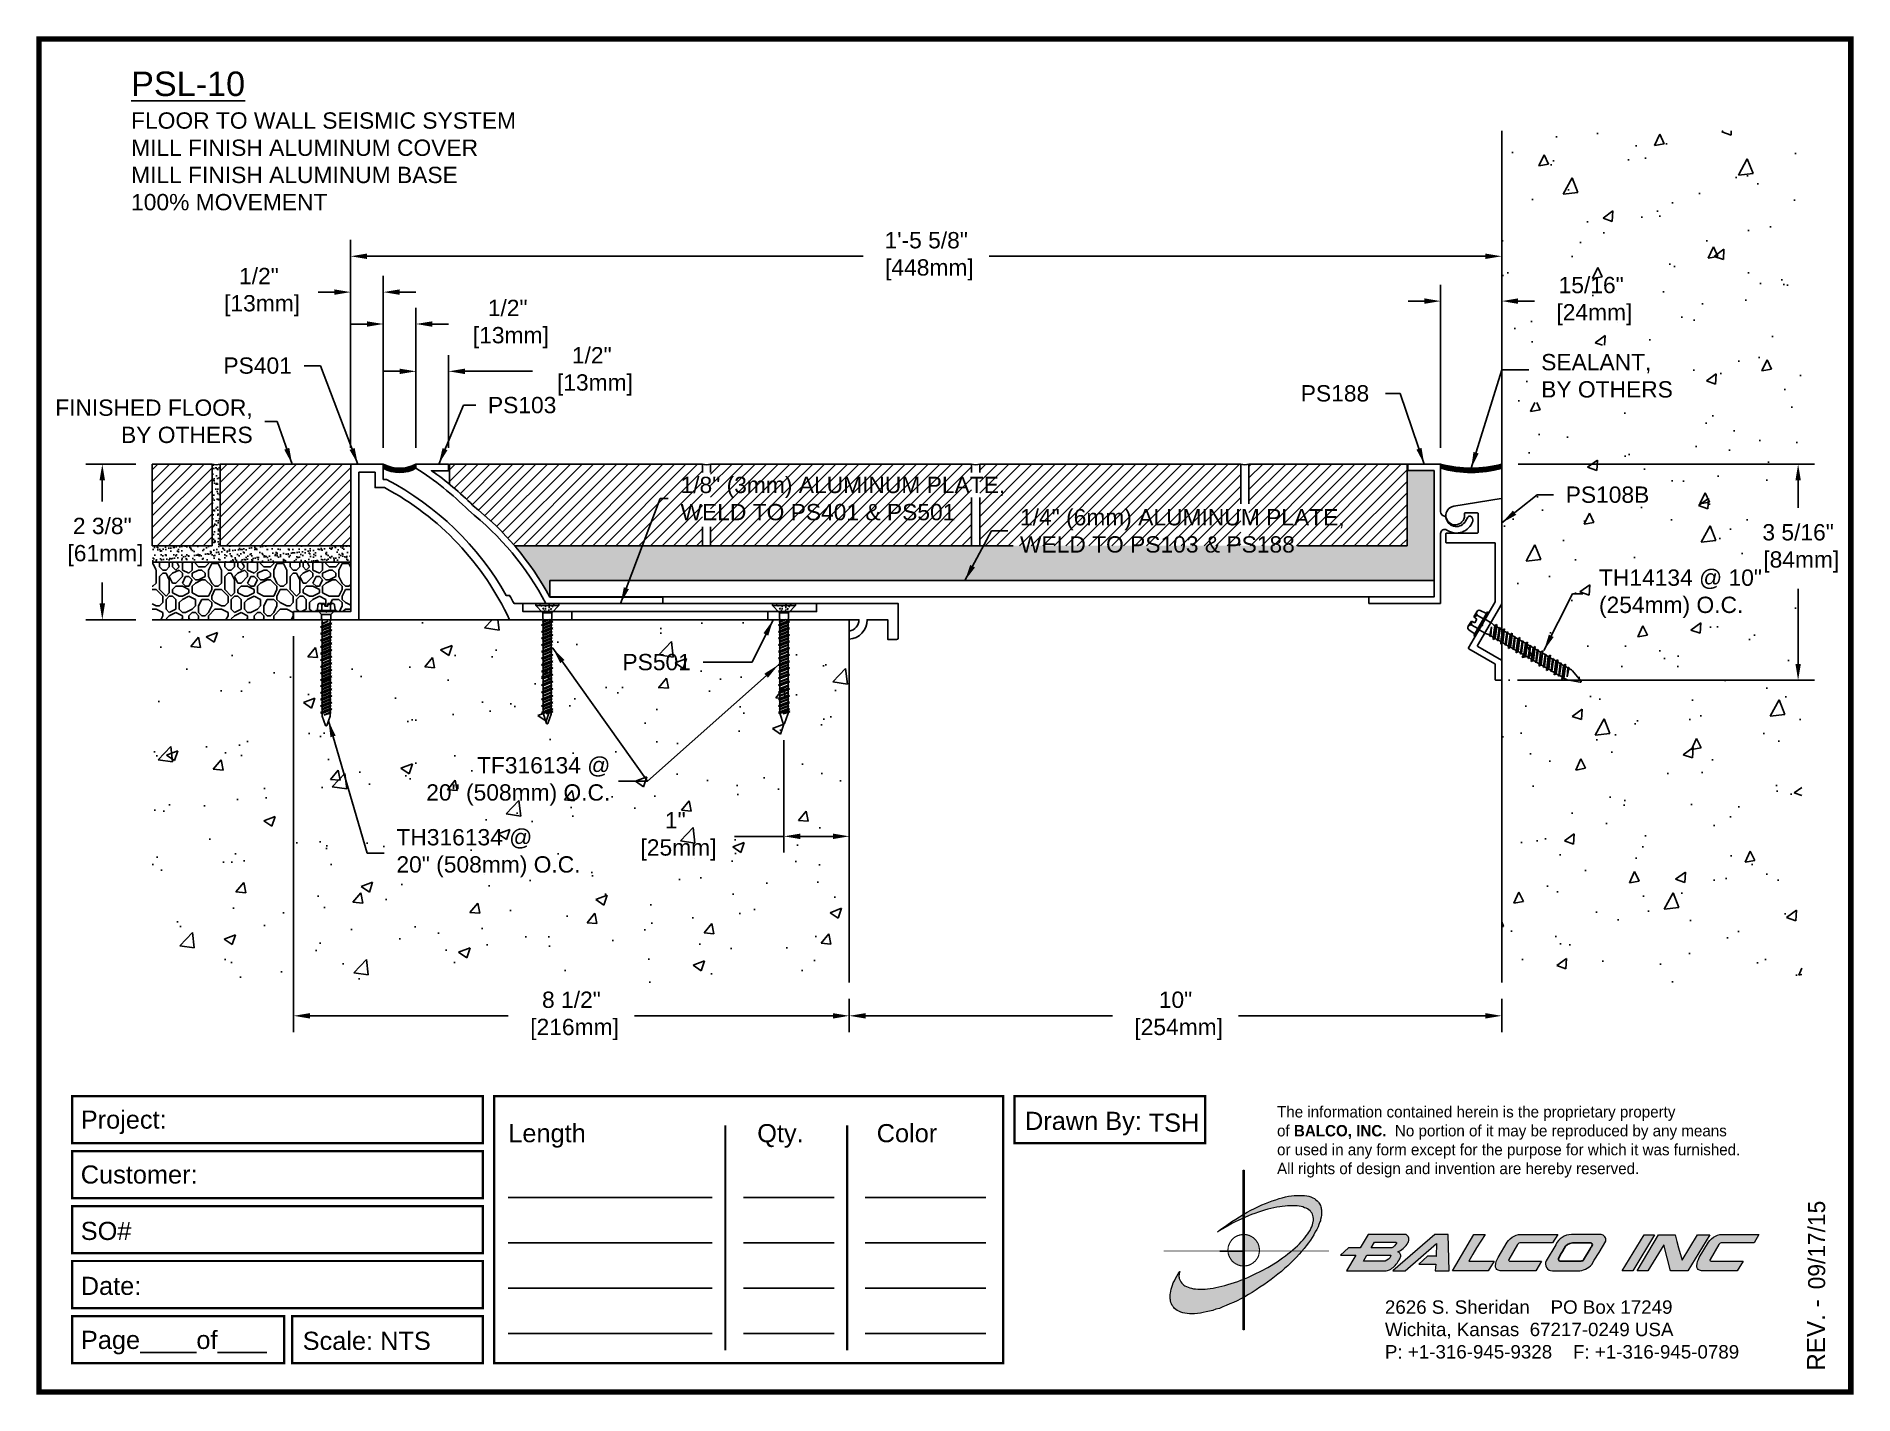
# Paper-space layout 'Layout1' of a CAD drawing. Header units: inches. Extents: x 0 to 10, y 0 to 7.5.
# The model-space entities are those that its viewports show. They can reach past a viewport. Long polylines and large blocks are cut down to what shows.
import ezdxf

# ---------------------------------------------------------------- set-up
doc = ezdxf.new("R2010")
doc.units = ezdxf.units.IN
doc.header["$MEASUREMENT"] = 0
for name, color, linetype in [('ANCHORS', 4, 'Continuous'), ('Border', 7, 'Continuous'), ('CONDITIONS', 1, 'Continuous'), ('DIMENSIONS', 3, 'Continuous'), ('FILLERS', 2, 'Continuous'), ('METALS', 7, 'Continuous'), ('TEXT', 2, 'Continuous')]:
    doc.layers.add(name, color=color, linetype=linetype)
doc.styles.add('ARIAL', font='arial.ttf')
doc.styles.add('Copyright', font='ERASDEMI.TTF')
doc.dimstyles.new('Arial', dxfattribs={"dimtxt": 0.25, "dimasz": 0.25, "dimexe": 0.25, "dimexo": 0.25, "dimgap": 0.25, "dimtad": 0, "dimtih": 1, "dimtoh": 1, "dimdec": 4, "dimzin": 3, "dimdsep": 46, "dimlunit": 4, "dimtxsty": 'ARIAL', "dimcen": 0.25, "dimadec": 0, "dimazin": 0, "dimtfac": 1, "dimtdec": 4, "dimtofl": 0, "dimtmove": 0, "dimatfit": 3, "dimfxl": 0, "dimfrac": 2, "dimtolj": 1, "dimtzin": 0, "dimarcsym": 0})
pattern_1 = [(45, (-6.5, 0), (-0.0883883, 0.0883883), [])]

psp = doc.layouts.get("Layout1")

# ---------------------------------------------------------------- texts
at = {"insert": (6.843, 1.591), "char_height": 0.0625, "width": 50.295, "attachment_point": 1, "style": 'Copyright'}
psp.add_mtext('The information contained herein is the proprietary property\\Pof {\\fEras Bold ITC|b0|i0|c0|p34;BALCO, INC.}  No portion of it may be reproduced by any means\\Por used in any form except for the purpose for which it was furnished.\\PAll rights of design and invention are hereby reserved.', dxfattribs=at)
at = {"layer": 'Border', "insert": (7.438, 0.52), "char_height": 0.074, "width": 2.3438, "attachment_point": 1, "style": 'ARIAL'}
psp.add_mtext('2626 S. Sheridan    PO Box 17249\\PWichita, Kansas  67217-0249 USA \\PP: +1-316-945-9328    F: +1-316-945-0789', dxfattribs=at)

msp = doc.modelspace()

# ---------------------------------------------------------------- texts
at = {"layer": 'TEXT', "style": 'ARIAL'}
for s, insert, char_height, width, attachment_point in [('{\\LPSL-10\\P\\H0.6667x;\\lFLOOR TO WALL SEISMIC SYSTEM\\PMILL FINISH ALUMINUM COVER\\PMILL FINISH ALUMINUM BASE\\P100% MOVEMENT}', (-8.0847, 9.43794), 0.375, 8.375, 1), ('TH14134 @ 10" (254mm) O.C.', (14.40945, 1.43785), 0.25, 2.6649617, 4)]:
    msp.add_mtext(s, dxfattribs=dict(at, insert=insert, char_height=char_height, width=width, attachment_point=attachment_point))
at = {"layer": 'TEXT', "char_height": 0.25, "style": 'ARIAL'}
for s, insert, attachment_point in [('\\A1;PS401', (-5.62123, 4.93147), 6), ('\\A1;SEALANT,\\PBY OTHERS', (13.52386, 4.77551), 4), ('\\A1;PS103', (-2.6165, 4.32634), 4), ('\\A1;PS188', (10.88807, 4.5061), 6), ('\\A1;FINISHED FLOOR,\\PBY OTHERS', (-6.22086, 4.07817), 6), ('1/8" (3mm) ALUMINUM PLATE,\\PWELD TO PS401 & PS501', (0.33501, 2.89431), 4), ('\\A1;PS108B', (13.89936, 2.95345), 4), ('1/4" (6mm) ALUMINUM PLATE,\\PWELD TO PS103 & PS188', (5.5367, 2.39943), 4), ('\\A1;PS501', (0.49345, 0.38823), 6), ('TF316134 @\\P20" (508mm) O.C.', (-0.74035, -1.43671), 6), ('\\A1;TH316134 @\\P20" (508mm) O.C.', (-4.01862, -2.53958), 4)]:
    msp.add_mtext(s, dxfattribs=dict(at, insert=insert, attachment_point=attachment_point))

# ---------------------------------------------------------------- blocks, each defined once
blk = doc.blocks.new('ACADlogo')
h = blk.add_hatch(color=256)
h.paths.add_polyline_path([(-3.346, 1.223), (-3.351, 1.223), (-3.351, 0.979), (-3.346, 0.982)])
h.paths.add_polyline_path([(-3.346, 0.961), (-3.351, 0.959), (-3.351, 0.868), (-3.346, 0.868)])
h.paths.add_polyline_path([(-3.346, 0.777), (-3.351, 0.777), (-3.351, 0.699), (-3.351, 0.695), (-3.35, 0.695), (-3.346, 0.695)])
h.paths.add_polyline_path([(-3.346, 0.864), (-3.346, 0.868), (-3.35, 0.868), (-3.351, 0.868), (-3.351, 0.777), (-3.346, 0.777), (-3.346, 0.778), (-3.348, 0.778)])
h.paths.add_polyline_path([(-3.346, 0.524), (-3.351, 0.521), (-3.351, 0.342), (-3.346, 0.342)])
h.paths.add_polyline_path([(-3.346, 0.695), (-3.351, 0.695), (-3.351, 0.621), (-3.346, 0.623)])
h.paths.add_polyline_path([(-3.346, 0.623), (-3.351, 0.621), (-3.351, 0.521), (-3.346, 0.524)])
h.paths.add_polyline_path([(-3.346, 0.982), (-3.351, 0.979), (-3.351, 0.959), (-3.346, 0.961)])
h = blk.add_hatch(color=175)
h.paths.add_polyline_path([(-3.518, 0.573), (-3.534, 0.571), (-3.548, 0.569), (-3.562, 0.567), (-3.576, 0.567), (-3.589, 0.566), (-3.602, 0.567), (-3.614, 0.568), (-3.625, 0.569), (-3.636, 0.572), (-3.646, 0.574), (-3.656, 0.577), (-3.664, 0.581), (-3.673, 0.585), (-3.679, 0.589), (-3.685, 0.595), (-3.688, 0.598), (-3.691, 0.6), (-3.695, 0.607), (-3.699, 0.614), (-3.703, 0.621), (-3.704, 0.626), (-3.705, 0.631), (-3.706, 0.637), (-3.706, 0.642), (-3.705, 0.648), (-3.705, 0.653), (-3.703, 0.659), (-3.702, 0.665), (-3.71, 0.652), (-3.717, 0.639), (-3.725, 0.626), (-3.731, 0.613), (-3.737, 0.601), (-3.741, 0.589), (-3.746, 0.577), (-3.749, 0.566), (-3.751, 0.555), (-3.753, 0.544), (-3.754, 0.538), (-3.754, 0.533), (-3.755, 0.523), (-3.754, 0.513), (-3.753, 0.508), (-3.752, 0.503), (-3.75, 0.494), (-3.748, 0.486), (-3.743, 0.477), (-3.74, 0.473), (-3.738, 0.469), (-3.734, 0.465), (-3.73, 0.461), (-3.723, 0.455), (-3.715, 0.449), (-3.706, 0.445), (-3.695, 0.44), (-3.685, 0.437), (-3.674, 0.434), (-3.661, 0.432), (-3.648, 0.431), (-3.634, 0.431), (-3.62, 0.431), (-3.604, 0.433), (-3.588, 0.435), (-3.572, 0.438), (-3.556, 0.441), (-3.538, 0.445), (-3.52, 0.449), (-3.503, 0.456), (-3.483, 0.461), (-3.464, 0.469), (-3.445, 0.477), (-3.426, 0.485), (-3.406, 0.494), (-3.385, 0.503), (-3.364, 0.514), (-3.351, 0.521), (-3.351, 0.621), (-3.364, 0.616), (-3.382, 0.609), (-3.4, 0.603), (-3.418, 0.598), (-3.436, 0.592), (-3.453, 0.587), (-3.47, 0.583), (-3.486, 0.579), (-3.503, 0.576)])
h.paths.add_polyline_path([(-3.215, 0.687), (-3.251, 0.667), (-3.289, 0.649), (-3.327, 0.631), (-3.345, 0.623), (-3.346, 0.623), (-3.346, 0.524), (-3.343, 0.525), (-3.323, 0.537), (-3.302, 0.549), (-3.28, 0.563), (-3.259, 0.577), (-3.238, 0.59), (-3.218, 0.605), (-3.198, 0.62), (-3.179, 0.635), (-3.16, 0.65), (-3.141, 0.665), (-3.123, 0.681), (-3.106, 0.696), (-3.089, 0.712), (-3.074, 0.727), (-3.058, 0.743), (-3.043, 0.759), (-3.03, 0.775), (-3.028, 0.777), (-3.085, 0.777), (-3.091, 0.772), (-3.105, 0.761), (-3.118, 0.75), (-3.134, 0.739), (-3.149, 0.729), (-3.165, 0.718), (-3.182, 0.707), (-3.198, 0.697)])
h.paths.add_polyline_path([(-2.921, 1.009), (-2.922, 1.015), (-2.924, 1.02), (-2.926, 1.029), (-2.931, 1.038), (-2.934, 1.043), (-2.936, 1.047), (-2.94, 1.05), (-2.943, 1.054), (-2.951, 1.06), (-2.959, 1.066), (-2.968, 1.071), (-2.978, 1.075), (-2.989, 1.079), (-3, 1.081), (-3.013, 1.083), (-3.026, 1.084), (-3.04, 1.084), (-3.054, 1.084), (-3.07, 1.083), (-3.085, 1.081), (-3.102, 1.079), (-3.118, 1.075), (-3.136, 1.07), (-3.153, 1.066), (-3.171, 1.06), (-3.191, 1.054), (-3.21, 1.047), (-3.229, 1.039), (-3.248, 1.031), (-3.268, 1.022), (-3.289, 1.012), (-3.31, 1.002), (-3.33, 0.991), (-3.346, 0.982), (-3.346, 0.961), (-3.342, 0.962), (-3.323, 0.971), (-3.305, 0.978), (-3.287, 0.984), (-3.268, 0.991), (-3.251, 0.996), (-3.234, 1.002), (-3.216, 1.007), (-3.199, 1.011), (-3.182, 1.015), (-3.167, 1.018), (-3.15, 1.021), (-3.136, 1.023), (-3.121, 1.025), (-3.107, 1.026), (-3.093, 1.026), (-3.079, 1.027), (-3.067, 1.026), (-3.054, 1.026), (-3.043, 1.025), (-3.032, 1.022), (-3.022, 1.02), (-3.013, 1.016), (-3.004, 1.013), (-2.997, 1.009), (-2.989, 1.005), (-2.983, 0.999), (-2.98, 0.996), (-2.978, 0.994), (-2.973, 0.987), (-2.969, 0.981), (-2.967, 0.973), (-2.965, 0.965), (-2.964, 0.957), (-2.964, 0.949), (-2.964, 0.944), (-2.965, 0.94), (-2.967, 0.93), (-2.969, 0.921), (-2.973, 0.911), (-2.978, 0.901), (-2.983, 0.891), (-2.989, 0.881), (-2.996, 0.871), (-3.004, 0.86), (-3.012, 0.849), (-3.021, 0.838), (-3.032, 0.827), (-3.042, 0.816), (-3.053, 0.805), (-3.065, 0.794), (-3.077, 0.783), (-3.085, 0.777), (-3.028, 0.777), (-3.016, 0.791), (-3.004, 0.806), (-2.992, 0.822), (-2.981, 0.837), (-2.971, 0.852), (-2.962, 0.866), (-2.954, 0.882), (-2.946, 0.896), (-2.939, 0.91), (-2.934, 0.924), (-2.929, 0.938), (-2.926, 0.944), (-2.925, 0.951), (-2.922, 0.963), (-2.92, 0.975), (-2.92, 0.982), (-2.919, 0.987), (-2.92, 0.999), (-2.92, 1.005)])
h.paths.add_polyline_path([(-3.372, 0.966), (-3.393, 0.953), (-3.415, 0.94), (-3.435, 0.925), (-3.455, 0.911), (-3.475, 0.897), (-3.494, 0.882), (-3.468, 0.898), (-3.439, 0.915), (-3.41, 0.93), (-3.396, 0.938), (-3.38, 0.945), (-3.351, 0.959), (-3.351, 0.979)])
h = blk.add_hatch(color=256)
h.paths.add_polyline_path([(-3.268, 0.814), (-3.27, 0.819), (-3.273, 0.824), (-3.276, 0.828), (-3.279, 0.833), (-3.282, 0.837), (-3.286, 0.841), (-3.29, 0.845), (-3.294, 0.849), (-3.298, 0.852), (-3.303, 0.855), (-3.308, 0.858), (-3.313, 0.86), (-3.318, 0.863), (-3.323, 0.864), (-3.328, 0.866), (-3.334, 0.867), (-3.339, 0.868), (-3.345, 0.868), (-3.346, 0.868), (-3.346, 0.777), (-3.335, 0.777), (-3.262, 0.777), (-3.262, 0.781), (-3.262, 0.787), (-3.263, 0.792), (-3.264, 0.798), (-3.265, 0.803), (-3.266, 0.808)])
h.paths.add_polyline_path([(-3.351, 0.777), (-3.436, 0.777), (-3.435, 0.773), (-3.435, 0.768), (-3.434, 0.762), (-3.432, 0.757), (-3.431, 0.752), (-3.428, 0.747), (-3.426, 0.742), (-3.423, 0.737), (-3.42, 0.732), (-3.417, 0.728), (-3.414, 0.723), (-3.41, 0.719), (-3.406, 0.716), (-3.401, 0.712), (-3.397, 0.709), (-3.392, 0.706), (-3.387, 0.704), (-3.382, 0.701), (-3.377, 0.699), (-3.372, 0.698), (-3.367, 0.696), (-3.361, 0.695), (-3.356, 0.695), (-3.351, 0.695)])
h.paths.add_polyline_path([(-3.346, 0.868), (-3.35, 0.868), (-3.351, 0.868), (-3.351, 0.777), (-3.346, 0.777)])
h = blk.add_hatch(color=256)
h.paths.add_polyline_path([(-2.438, 0.844, 0.412988), (-2.461, 0.869), (-2.663, 0.869), (-2.707, 0.794), (-2.771, 0.794), (-2.815, 0.755), (-2.73, 0.755), (-2.781, 0.668), (-2.563, 0.668, 0.107996), (-2.538, 0.677, 0.108939), (-2.494, 0.724, 0.080345), (-2.483, 0.745, 0.419497), (-2.499, 0.773, 0.149928), (-2.447, 0.815, 0.134283)])
h.paths.add_polyline_path([(-2.507, 0.821, -0.209012), (-2.532, 0.794), (-2.538, 0.794), (-2.646, 0.794), (-2.627, 0.825), (-2.51, 0.825, -0.56619)], flags=16)
h.paths.add_polyline_path([(-2.538, 0.75, -0.241309), (-2.569, 0.722), (-2.688, 0.722), (-2.669, 0.755), (-2.541, 0.755, -0.56619)], flags=16)
for points in [[(-2.285, 0.819), (-2.287, 0.748), (-2.335, 0.748), (-2.383, 0.705), (-2.29, 0.705), (-2.292, 0.668), (-2.215, 0.668), (-2.221, 0.869), (-2.295, 0.869), (-2.527, 0.668), (-2.458, 0.668)], [(-2.018, 0.869), (-2.079, 0.869), (-2.198, 0.668), (-2, 0.668), (-1.968, 0.722), (-2.107, 0.722), (-2.085, 0.759), (-2.064, 0.794)], [(-1.617, 0.869), (-1.807, 0.869, 0.270182), (-1.896, 0.825), (-1.946, 0.742, 0.109019), (-1.961, 0.695, 0.340665), (-1.945, 0.672, 0.129907), (-1.923, 0.668), (-1.738, 0.668), (-1.706, 0.722), (-1.878, 0.722), (-1.882, 0.722, -0.601242), (-1.887, 0.731), (-1.838, 0.813, -0.253048), (-1.821, 0.823), (-1.645, 0.823)], [(-1.083, 0.867), (-1.14, 0.867), (-1.261, 0.667), (-1.26, 0.667), (-1.202, 0.667)], [(-0.96, 0.83), (-0.969, 0.867), (-1.061, 0.867), (-1.179, 0.667), (-1.12, 0.667), (-1.031, 0.812), (-0.995, 0.667), (-0.9, 0.667), (-0.778, 0.867), (-0.846, 0.867), (-0.931, 0.727), (-0.951, 0.795)], [(-0.507, 0.869), (-0.697, 0.869, 0.270182), (-0.786, 0.825), (-0.836, 0.742, 0.109019), (-0.85, 0.695, 0.340665), (-0.835, 0.672, 0.129907), (-0.812, 0.668), (-0.628, 0.668), (-0.595, 0.722), (-0.768, 0.722), (-0.772, 0.722, -0.601242), (-0.777, 0.731), (-0.728, 0.813, -0.253048), (-0.71, 0.823), (-0.534, 0.823)], [(-3.346, 0.623), (-3.351, 0.621), (-3.351, 0.521), (-3.346, 0.524)]]:
    blk.add_hatch(color=256).paths.add_polyline_path(points)
h = blk.add_hatch(color=256)
h.paths.add_polyline_path([(-1.377, 0.868), (-1.383, 0.868), (-1.383, 0.868), (-1.44, 0.868), (-1.492, 0.868), (-1.541, 0.868, 0.297712), (-1.628, 0.811), (-1.68, 0.723, 0.585116), (-1.646, 0.668), (-1.506, 0.668, 0.210586), (-1.429, 0.703), (-1.415, 0.726), (-1.389, 0.769), (-1.352, 0.831, 0.4352)])
h.paths.add_polyline_path([(-1.437, 0.823, -0.603783), (-1.428, 0.805), (-1.431, 0.801), (-1.434, 0.796), (-1.438, 0.789), (-1.474, 0.728, -0.229001), (-1.489, 0.722), (-1.494, 0.722), (-1.501, 0.722), (-1.597, 0.722), (-1.604, 0.722, -0.492401), (-1.613, 0.734), (-1.601, 0.757), (-1.591, 0.775), (-1.582, 0.791, -0.238368), (-1.535, 0.823)], flags=16)
for q in [(-3.48, 0.777), (-3.351, 0.642)]:
    blk.add_line((-3.351, 0.777), q)
at = {"color": 7, "lineweight": 0}
for points in [[(-3.351, 1.223), (-3.346, 1.223), (-3.346, 0.342), (-3.351, 0.342), (-3.351, 1.223)], [(-2.292, 0.668), (-2.215, 0.668), (-2.221, 0.869), (-2.295, 0.869), (-2.527, 0.668), (-2.458, 0.668), (-2.285, 0.819), (-2.287, 0.748), (-2.286, 0.748), (-2.335, 0.748), (-2.383, 0.705), (-2.29, 0.705), (-2.292, 0.668), (-2.292, 0.668)], [(-2.198, 0.668), (-2.079, 0.869), (-2.018, 0.869), (-2.064, 0.794), (-2.085, 0.759), (-2.107, 0.722), (-1.968, 0.722), (-2, 0.668), (-2.198, 0.668), (-2.198, 0.668)], [(-1.383, 0.868), (-1.383, 0.868)], [(-1.261, 0.667), (-1.14, 0.867), (-1.083, 0.867), (-1.202, 0.667), (-1.26, 0.667), (-1.261, 0.667), (-1.261, 0.667)], [(-0.9, 0.667), (-0.995, 0.667), (-1.031, 0.812), (-1.12, 0.667), (-1.179, 0.667), (-1.061, 0.867), (-0.969, 0.867), (-0.96, 0.83), (-0.951, 0.795), (-0.931, 0.727), (-0.846, 0.867), (-0.778, 0.867), (-0.9, 0.667), (-0.9, 0.667)]]:
    blk.add_lwpolyline(points, dxfattribs=at)
at = {"color": 175, "lineweight": 0}
blk.add_lwpolyline([(-2.926, 1.029), (-2.924, 1.02), (-2.922, 1.015), (-2.921, 1.009), (-2.92, 1.005), (-2.92, 0.999), (-2.919, 0.987), (-2.92, 0.982), (-2.92, 0.975), (-2.922, 0.963), (-2.925, 0.951), (-2.926, 0.944), (-2.929, 0.938), (-2.934, 0.924), (-2.939, 0.91), (-2.946, 0.896), (-2.954, 0.882), (-2.962, 0.866), (-2.971, 0.852), (-2.981, 0.837), (-2.992, 0.822), (-3.004, 0.806), (-3.016, 0.791), (-3.03, 0.775), (-3.043, 0.759), (-3.058, 0.743), (-3.074, 0.727), (-3.089, 0.712), (-3.106, 0.696), (-3.123, 0.681), (-3.141, 0.665), (-3.16, 0.65), (-3.179, 0.635), (-3.198, 0.62), (-3.218, 0.605), (-3.238, 0.59), (-3.259, 0.577), (-3.28, 0.563), (-3.302, 0.549), (-3.323, 0.537), (-3.343, 0.525), (-3.364, 0.514), (-3.385, 0.503), (-3.406, 0.494), (-3.426, 0.485), (-3.445, 0.477), (-3.464, 0.469), (-3.483, 0.461), (-3.503, 0.456), (-3.52, 0.449), (-3.538, 0.445), (-3.556, 0.441), (-3.572, 0.438), (-3.588, 0.435), (-3.604, 0.433), (-3.62, 0.431), (-3.634, 0.431), (-3.648, 0.431), (-3.661, 0.432), (-3.674, 0.434), (-3.685, 0.437), (-3.695, 0.44), (-3.706, 0.445), (-3.715, 0.449), (-3.723, 0.455), (-3.73, 0.461), (-3.734, 0.465), (-3.738, 0.469), (-3.74, 0.473), (-3.743, 0.477), (-3.748, 0.486), (-3.75, 0.494), (-3.752, 0.503), (-3.753, 0.508), (-3.754, 0.513), (-3.755, 0.523), (-3.754, 0.533), (-3.754, 0.538), (-3.753, 0.544), (-3.751, 0.555), (-3.749, 0.566), (-3.746, 0.577), (-3.741, 0.589), (-3.737, 0.601), (-3.731, 0.613), (-3.725, 0.626), (-3.717, 0.639), (-3.71, 0.652), (-3.702, 0.665), (-3.703, 0.659), (-3.705, 0.653), (-3.705, 0.648), (-3.706, 0.642), (-3.706, 0.637), (-3.705, 0.631), (-3.704, 0.626), (-3.703, 0.621), (-3.699, 0.614), (-3.695, 0.607), (-3.691, 0.6), (-3.688, 0.598), (-3.685, 0.595), (-3.679, 0.589), (-3.673, 0.585), (-3.664, 0.581), (-3.656, 0.577), (-3.646, 0.574), (-3.636, 0.572), (-3.625, 0.569), (-3.614, 0.568), (-3.602, 0.567), (-3.589, 0.566), (-3.576, 0.567), (-3.562, 0.567), (-3.548, 0.569), (-3.534, 0.571), (-3.518, 0.573), (-3.503, 0.576), (-3.486, 0.579), (-3.47, 0.583), (-3.453, 0.587), (-3.436, 0.592), (-3.418, 0.598), (-3.4, 0.603), (-3.382, 0.609), (-3.364, 0.616), (-3.345, 0.623), (-3.327, 0.631), (-3.289, 0.649), (-3.251, 0.667), (-3.215, 0.687), (-3.198, 0.697), (-3.182, 0.707), (-3.165, 0.718), (-3.149, 0.729), (-3.134, 0.739), (-3.118, 0.75), (-3.105, 0.761), (-3.091, 0.772), (-3.077, 0.783), (-3.065, 0.794), (-3.053, 0.805), (-3.042, 0.816), (-3.032, 0.827), (-3.021, 0.838), (-3.012, 0.849), (-3.004, 0.86), (-2.996, 0.871), (-2.989, 0.881), (-2.983, 0.891), (-2.978, 0.901), (-2.973, 0.911), (-2.969, 0.921), (-2.967, 0.93), (-2.965, 0.94), (-2.964, 0.944), (-2.964, 0.949), (-2.964, 0.957), (-2.965, 0.965), (-2.967, 0.973), (-2.969, 0.981), (-2.973, 0.987), (-2.978, 0.994), (-2.98, 0.996), (-2.983, 0.999), (-2.989, 1.005), (-2.997, 1.009), (-3.004, 1.013), (-3.013, 1.016), (-3.022, 1.02), (-3.032, 1.022), (-3.043, 1.025), (-3.054, 1.026), (-3.067, 1.026), (-3.079, 1.027), (-3.093, 1.026), (-3.107, 1.026), (-3.121, 1.025), (-3.136, 1.023), (-3.15, 1.021), (-3.167, 1.018), (-3.182, 1.015), (-3.199, 1.011), (-3.216, 1.007), (-3.234, 1.002), (-3.251, 0.996), (-3.268, 0.991), (-3.287, 0.984), (-3.305, 0.978), (-3.323, 0.971), (-3.342, 0.962), (-3.38, 0.945), (-3.396, 0.938), (-3.41, 0.93), (-3.439, 0.915), (-3.468, 0.898), (-3.494, 0.882), (-3.475, 0.897), (-3.455, 0.911), (-3.435, 0.925), (-3.415, 0.94), (-3.393, 0.953), (-3.372, 0.966), (-3.351, 0.979), (-3.33, 0.991), (-3.31, 1.002), (-3.289, 1.012), (-3.268, 1.022), (-3.248, 1.031), (-3.229, 1.039), (-3.21, 1.047), (-3.191, 1.054), (-3.171, 1.06), (-3.153, 1.066), (-3.136, 1.07), (-3.118, 1.075), (-3.102, 1.079), (-3.085, 1.081), (-3.07, 1.083), (-3.054, 1.084), (-3.04, 1.084), (-3.026, 1.084), (-3.013, 1.083), (-3, 1.081), (-2.989, 1.079), (-2.978, 1.075), (-2.968, 1.071), (-2.959, 1.066), (-2.951, 1.06), (-2.943, 1.054), (-2.94, 1.05), (-2.936, 1.047), (-2.934, 1.043), (-2.931, 1.038), (-2.926, 1.029), (-2.926, 1.029)], dxfattribs=at)
at = {"color": 7, "lineweight": 0, "const_width": 0.0064}
blk.add_lwpolyline([(-3.262, 0.781), (-3.262, 0.787), (-3.263, 0.792), (-3.264, 0.798), (-3.265, 0.803), (-3.266, 0.808), (-3.268, 0.814), (-3.27, 0.819), (-3.273, 0.824), (-3.276, 0.828), (-3.279, 0.833), (-3.282, 0.837), (-3.286, 0.841), (-3.29, 0.845), (-3.294, 0.849), (-3.298, 0.852), (-3.303, 0.855), (-3.308, 0.858), (-3.313, 0.86), (-3.318, 0.863), (-3.323, 0.864), (-3.328, 0.866), (-3.334, 0.867), (-3.339, 0.868), (-3.345, 0.868), (-3.35, 0.868), (-3.356, 0.868), (-3.361, 0.867), (-3.367, 0.866), (-3.372, 0.865), (-3.377, 0.863), (-3.382, 0.862), (-3.387, 0.859), (-3.392, 0.857), (-3.397, 0.854), (-3.401, 0.851), (-3.406, 0.847), (-3.41, 0.843), (-3.414, 0.839), (-3.417, 0.835), (-3.42, 0.831), (-3.423, 0.826), (-3.426, 0.821), (-3.428, 0.816), (-3.431, 0.811), (-3.432, 0.806), (-3.434, 0.801), (-3.435, 0.795), (-3.435, 0.79), (-3.436, 0.784), (-3.436, 0.779), (-3.435, 0.773), (-3.435, 0.768), (-3.434, 0.762), (-3.432, 0.757), (-3.431, 0.752), (-3.428, 0.747), (-3.426, 0.742), (-3.423, 0.737), (-3.42, 0.732), (-3.417, 0.728), (-3.414, 0.723), (-3.41, 0.719), (-3.406, 0.716), (-3.401, 0.712), (-3.397, 0.709), (-3.392, 0.706), (-3.387, 0.704), (-3.382, 0.701), (-3.377, 0.699), (-3.372, 0.698), (-3.367, 0.696), (-3.361, 0.695), (-3.356, 0.695), (-3.35, 0.695), (-3.345, 0.695), (-3.339, 0.695), (-3.334, 0.696), (-3.328, 0.697), (-3.323, 0.698), (-3.318, 0.7), (-3.313, 0.702), (-3.308, 0.705), (-3.303, 0.708), (-3.298, 0.711), (-3.294, 0.714), (-3.29, 0.718), (-3.286, 0.721), (-3.282, 0.726), (-3.279, 0.73), (-3.276, 0.734), (-3.273, 0.739), (-3.27, 0.744), (-3.268, 0.749), (-3.266, 0.754), (-3.265, 0.76), (-3.264, 0.765), (-3.263, 0.77), (-3.262, 0.776), (-3.262, 0.781)], dxfattribs=at)
at = {"color": 7, "lineweight": 0}
for points in [[(-2.447, 0.815, 0.130368), (-2.438, 0.843, 0.448367), (-2.463, 0.869), (-2.663, 0.869), (-2.707, 0.794), (-2.771, 0.794), (-2.815, 0.755), (-2.73, 0.755), (-2.781, 0.668), (-2.563, 0.668, 0.107996), (-2.538, 0.677, 0.108939), (-2.494, 0.724, 0.077395), (-2.484, 0.744, 0.430878), (-2.499, 0.773, 0.149928)], [(-2.507, 0.821, -0.209012), (-2.532, 0.794), (-2.538, 0.794), (-2.646, 0.794), (-2.627, 0.825), (-2.512, 0.825), (-2.509, 0.825, -0.531288)], [(-1.838, 0.813), (-1.887, 0.731, 0.587385), (-1.882, 0.722), (-1.878, 0.722), (-1.706, 0.722), (-1.738, 0.668), (-1.923, 0.668, -0.129907), (-1.945, 0.672, -0.349839), (-1.961, 0.696, -0.107341), (-1.946, 0.742), (-1.896, 0.825, -0.270182), (-1.807, 0.869), (-1.617, 0.869), (-1.645, 0.823), (-1.821, 0.823, 0.252436)], [(-1.68, 0.723, 0.585116), (-1.646, 0.668), (-1.506, 0.668, 0.210586), (-1.429, 0.703), (-1.415, 0.726), (-1.389, 0.769), (-1.352, 0.831, 0.4352), (-1.377, 0.868), (-1.383, 0.868), (-1.383, 0.868), (-1.44, 0.868), (-1.492, 0.868), (-1.541, 0.868, 0.297712), (-1.628, 0.811)], [(-0.728, 0.813), (-0.777, 0.731, 0.587385), (-0.772, 0.722), (-0.768, 0.722), (-0.595, 0.722), (-0.628, 0.668), (-0.812, 0.668, -0.129907), (-0.835, 0.672, -0.349839), (-0.85, 0.696, -0.107341), (-0.836, 0.742), (-0.786, 0.825, -0.270182), (-0.697, 0.869), (-0.507, 0.869), (-0.534, 0.823), (-0.71, 0.823, 0.252436)], [(-2.569, 0.722), (-2.688, 0.722), (-2.669, 0.755), (-2.543, 0.755), (-2.54, 0.755, -0.531288), (-2.538, 0.75, -0.241309)]]:
    blk.add_lwpolyline(points, format="xyb", close=True, dxfattribs=at)
blk.add_lwpolyline([(-1.437, 0.823), (-1.535, 0.823, 0.238368), (-1.582, 0.791), (-1.591, 0.775), (-1.601, 0.757), (-1.613, 0.734, 0.490298), (-1.604, 0.722), (-1.597, 0.722), (-1.501, 0.722), (-1.494, 0.722), (-1.489, 0.722, 0.229001), (-1.474, 0.728), (-1.438, 0.789), (-1.434, 0.796), (-1.431, 0.801), (-1.428, 0.805, 0.603783)], format="xyb", close=True)
blk.add_lwpolyline([(-2.879, 0.777, 0.00455, 0.00455, 0), (-3.791, 0.777, 0.00183, 0.00183, 0), (-3.791, 0.777, 0.00183, 0.00183, 0)], format="xyseb", dxfattribs=at)
blk = doc.blocks.new('Quantity Data')
at = {"layer": 'Border', "color": 253}
for p, q in [((2.755, 1.254), (3.881, 1.254)), ((4.054, 1.254), (4.553, 1.254)), ((4.725, 1.254), (5.389, 1.254)), ((2.755, 1.004), (3.881, 1.004)), ((4.054, 1.004), (4.553, 1.004)), ((4.725, 1.004), (5.389, 1.004)), ((2.755, 0.754), (3.881, 0.754)), ((4.054, 0.754), (4.553, 0.754)), ((4.725, 0.754), (5.389, 0.754)), ((2.755, 0.504), (3.881, 0.504)), ((4.054, 0.504), (4.553, 0.504)), ((4.725, 0.504), (5.389, 0.504))]:
    blk.add_line(p, q, dxfattribs=at)
at = {"layer": 'Border', "const_width": 0.0125}
blk.add_lwpolyline([(5.485, 0.341), (2.678, 0.341), (2.678, 1.813), (5.485, 1.813)], close=True, dxfattribs=at)
for points in [[(3.953, 1.653), (3.953, 0.412)], [(4.625, 1.653), (4.625, 0.412)]]:
    blk.add_lwpolyline(points, dxfattribs=at)
at = {"layer": 'Border', "style": 'ARIAL'}
for s, p in [('Length', (2.756, 1.559)), ('Qty.', (4.129, 1.559)), ('Color', (4.788, 1.559))]:
    blk.add_text(s, height=0.1, dxfattribs=at).set_placement(p)
blk = doc.blocks.new('Drawn By')
at = {"layer": 'Border', "const_width": 0.0125}
blk.add_lwpolyline([(5.38, 1.813), (6.432, 1.813), (6.432, 1.554), (5.38, 1.554)], close=True, dxfattribs=at)
at = {"layer": 'Border', "style": 'ARIAL'}
blk.add_text('Drawn By: ', height=0.1, dxfattribs=at).set_placement((5.438, 1.627))
blk.add_attdef('XXX', (6.12, 1.617), '', height=0.1, dxfattribs=at)
blk = doc.blocks.new('Project Info')
at = {"layer": 'Border', "const_width": 0.0125}
for points in [[(0.182, 1.813), (2.448, 1.813), (2.448, 1.554), (0.182, 1.554)], [(0.182, 1.51), (2.448, 1.51), (2.448, 1.251), (0.182, 1.251)], [(0.182, 1.207), (2.448, 1.207), (2.448, 0.947), (0.182, 0.947)], [(0.182, 0.904), (2.448, 0.904), (2.448, 0.644), (0.182, 0.644)], [(0.182, 0.6), (1.352, 0.6), (1.352, 0.341), (0.182, 0.341)], [(1.396, 0.6), (2.448, 0.6), (2.448, 0.341), (1.396, 0.341)]]:
    blk.add_lwpolyline(points, close=True, dxfattribs=at)
at = {"layer": 'Border', "style": 'ARIAL'}
for s, p in [('Project:', (0.23, 1.634)), ('Customer:', (0.23, 1.331)), ('SO#', (0.23, 1.02)), ('Date:', (0.23, 0.717)), ('Page%%u        %%uof%%u       ', (0.231, 0.419)), ('Scale: NTS', (1.454, 0.414))]:
    blk.add_text(s, height=0.1, dxfattribs=at).set_placement(p)
blk = doc.blocks.new('REV')
at = {"style": 'Copyright'}
blk.add_text('REV. -', height=0.1, rotation=90, dxfattribs=at).set_placement((-0.142, 0.117))
at = {"style": 'Copyright', "flags": 4}
blk.add_attdef('REVISIONDATE', (-0.142, 0.566), '', height=0.0938, rotation=90, dxfattribs=at)
blk = doc.blocks.new('PS401')
blk.add_lwpolyline([(4.265, 0), (3.309, 0, 0.163545), (1.394, 2.025), (1.25, 2.025), (1.25, 2.26), (1, 2.26), (1, 0), (0, 0), (0, 0.125), (0.49, 0.125), (0.5, 0.115), (0.51, 0.125), (0.875, 0.125), (0.875, 2.385), (1.375, 2.385), (1.375, 2.15), (1.425, 2.15, -0.144709), (3.257, 0.375), (3.311, 0.375, -0.007801), (3.378, 0.25), (3.515, 0.25), (3.515, 0.125), (4.265, 0.125)], format="xyb", close=True)
blk = doc.blocks.new('PS501')
blk.add_lwpolyline([(1.25, 0.001, 0.389325), (1.524, 0.3), (1.839, 0.3), (1.839, 0), (1.979, 0, 0.414214), (1.999, 0.02), (1.999, 0.55), (0.75, 0.55), (0.75, 0.425), (0, 0.425), (0, 0.3), (1.399, 0.3, -0.371701), (1.25, 0.127), (1.25, 0.001)], format="xyb", close=True)
blk = doc.blocks.new('Ps103')
blk.add_lwpolyline([(46.051, -32.94), (44.32, -32.94), (44.32, -33.04), (46.111, -33.04, -0.104424), (47.3, -31.611, -0.058251), (48.103, -30.967), (48.103, -30.905), (47.603, -30.905), (47.603, -31.005), (47.865, -31.005, 0.045636), (47.233, -31.536, 0.100763)], format="xyb", close=True)
blk = doc.blocks.new('TH-316134')
for p, q in [((-0.157, 0.019), (0.157, 0.019)), ((-0.157, 0), (-0.157, 0.019)), ((-0.157, 0), (0.157, 0)), ((-0.135, 0.029), (-0.129, 0.1)), ((-0.115, 0), (-0.07, -0.045)), ((-0.097, 0.127), (-0.027, 0.127)), ((-0.065, 0.019), (-0.065, 0.1)), ((-0.023, 0.083), (-0.027, 0.127)), ((-0.023, 0.083), (0.023, 0.083)), ((0.023, 0.083), (0.027, 0.127)), ((0.027, 0.127), (0.097, 0.127)), ((0.064, 0.019), (0.064, 0.1)), ((0.115, 0), (0.07, -0.045)), ((0.135, 0.029), (0.129, 0.1)), ((0.157, 0.019), (0.157, 0)), ((-0.086, -0.234), (0.086, -0.184)), ((-0.086, -0.234), (-0.062, -0.221)), ((-0.086, -0.234), (-0.062, -0.247)), ((-0.074, -0.184), (0.032, -0.147)), ((-0.074, -0.184), (-0.062, -0.177)), ((-0.074, -0.184), (-0.062, -0.19)), ((-0.074, -0.285), (0.074, -0.234)), ((-0.07, -0.045), (0.07, -0.045)), ((-0.07, -0.045), (-0.07, -0.112)), ((-0.069, -0.122), (-0.063, -0.148)), ((0.032, -0.147), (-0.062, -0.19)), ((-0.062, -0.177), (0.032, -0.147)), ((-0.062, -0.157), (-0.062, -0.177)), ((0.062, -0.171), (-0.062, -0.221)), ((-0.062, -0.19), (-0.062, -0.221)), ((0.062, -0.197), (-0.062, -0.247)), ((-0.062, -0.279), (0.062, -0.228)), ((0.062, -0.241), (-0.062, -0.291)), ((-0.062, -0.247), (-0.062, -0.279)), ((0.062, -0.272), (-0.062, -0.323)), ((0.062, -0.157), (0.062, -0.171)), ((0.086, -0.184), (0.062, -0.171)), ((0.086, -0.184), (0.062, -0.197)), ((0.062, -0.197), (0.062, -0.228)), ((0.074, -0.234), (0.062, -0.228)), ((0.074, -0.234), (0.062, -0.241)), ((0.062, -0.241), (0.062, -0.272)), ((0.086, -0.285), (0.062, -0.272)), ((0.069, -0.122), (0.063, -0.148)), ((0.07, -0.045), (0.07, -0.112)), ((-0.086, -0.336), (0.086, -0.285)), ((-0.086, -0.336), (-0.062, -0.323)), ((-0.086, -0.336), (-0.062, -0.349)), ((-0.086, -0.437), (0.086, -0.387)), ((-0.086, -0.437), (-0.062, -0.425)), ((-0.086, -0.437), (-0.062, -0.45)), ((-0.086, -0.539), (0.086, -0.488)), ((-0.086, -0.539), (-0.062, -0.526)), ((-0.086, -0.539), (-0.062, -0.552)), ((-0.074, -0.285), (-0.062, -0.279)), ((-0.074, -0.285), (-0.062, -0.291)), ((-0.074, -0.387), (0.074, -0.336)), ((-0.074, -0.387), (-0.062, -0.381)), ((-0.074, -0.387), (-0.062, -0.393)), ((-0.074, -0.488), (0.074, -0.437)), ((-0.074, -0.488), (-0.062, -0.482)), ((-0.074, -0.488), (-0.062, -0.494)), ((-0.074, -0.59), (0.074, -0.539)), ((-0.062, -0.291), (-0.062, -0.323)), ((0.062, -0.298), (-0.062, -0.349)), ((-0.062, -0.381), (0.062, -0.33)), ((0.062, -0.342), (-0.062, -0.393)), ((-0.062, -0.349), (-0.062, -0.381)), ((0.062, -0.374), (-0.062, -0.425)), ((-0.062, -0.393), (-0.062, -0.425)), ((0.062, -0.4), (-0.062, -0.45)), ((-0.062, -0.482), (0.062, -0.431)), ((0.062, -0.444), (-0.062, -0.494)), ((-0.062, -0.45), (-0.062, -0.482)), ((0.062, -0.475), (-0.062, -0.526)), ((-0.062, -0.494), (-0.062, -0.526)), ((0.062, -0.501), (-0.062, -0.552)), ((-0.062, -0.584), (0.062, -0.533)), ((0.062, -0.545), (-0.062, -0.596)), ((-0.062, -0.552), (-0.062, -0.584)), ((0.086, -0.285), (0.062, -0.298)), ((0.062, -0.298), (0.062, -0.33)), ((0.074, -0.336), (0.062, -0.33)), ((0.074, -0.336), (0.062, -0.342)), ((0.062, -0.342), (0.062, -0.374)), ((0.086, -0.387), (0.062, -0.374)), ((0.086, -0.387), (0.062, -0.4)), ((0.062, -0.4), (0.062, -0.431)), ((0.074, -0.437), (0.062, -0.431)), ((0.074, -0.437), (0.062, -0.444)), ((0.062, -0.444), (0.062, -0.475)), ((0.086, -0.488), (0.062, -0.475)), ((0.086, -0.488), (0.062, -0.501)), ((0.062, -0.501), (0.062, -0.533)), ((0.074, -0.539), (0.062, -0.533)), ((0.074, -0.539), (0.062, -0.545)), ((0.062, -0.545), (0.062, -0.577)), ((-0.086, -0.641), (0.086, -0.59)), ((-0.086, -0.641), (-0.062, -0.628)), ((-0.086, -0.641), (-0.062, -0.654)), ((-0.086, -0.742), (0.086, -0.691)), ((-0.086, -0.742), (-0.062, -0.729)), ((-0.086, -0.742), (-0.062, -0.755)), ((-0.086, -0.844), (0.086, -0.793)), ((-0.086, -0.844), (-0.062, -0.831)), ((-0.074, -0.59), (-0.062, -0.584)), ((-0.074, -0.59), (-0.062, -0.596)), ((-0.074, -0.691), (0.074, -0.641)), ((-0.074, -0.691), (-0.062, -0.685)), ((-0.074, -0.691), (-0.062, -0.698)), ((-0.074, -0.793), (0.074, -0.742)), ((-0.074, -0.793), (-0.062, -0.787)), ((-0.074, -0.793), (-0.062, -0.799)), ((0.062, -0.577), (-0.062, -0.628)), ((-0.062, -0.596), (-0.062, -0.628)), ((0.062, -0.603), (-0.062, -0.654)), ((-0.062, -0.685), (0.062, -0.634)), ((0.062, -0.647), (-0.062, -0.698)), ((-0.062, -0.654), (-0.062, -0.685)), ((0.062, -0.678), (-0.062, -0.729)), ((-0.062, -0.698), (-0.062, -0.729)), ((0.062, -0.704), (-0.062, -0.755)), ((-0.062, -0.787), (0.062, -0.736)), ((0.062, -0.748), (-0.062, -0.799)), ((-0.062, -0.755), (-0.062, -0.787)), ((0.062, -0.78), (-0.062, -0.831)), ((-0.062, -0.799), (-0.062, -0.831)), ((0.062, -0.806), (-0.062, -0.857)), ((0.086, -0.59), (0.062, -0.577)), ((0.086, -0.59), (0.062, -0.603)), ((0.062, -0.603), (0.062, -0.634)), ((0.074, -0.641), (0.062, -0.634)), ((0.074, -0.641), (0.062, -0.647)), ((0.062, -0.647), (0.062, -0.678)), ((0.086, -0.691), (0.062, -0.678)), ((0.086, -0.691), (0.062, -0.704)), ((0.062, -0.704), (0.062, -0.736)), ((0.074, -0.742), (0.062, -0.736)), ((0.074, -0.742), (0.062, -0.748)), ((0.062, -0.748), (0.062, -0.78)), ((0.086, -0.793), (0.062, -0.78)), ((0.086, -0.793), (0.062, -0.806)), ((0.062, -0.806), (0.062, -0.838)), ((-0.086, -0.844), (-0.062, -0.857)), ((-0.086, -0.945), (0.086, -0.895)), ((-0.086, -0.945), (-0.062, -0.932)), ((-0.086, -0.945), (-0.062, -0.958)), ((-0.086, -1.047), (0.086, -0.996)), ((-0.086, -1.047), (-0.062, -1.034)), ((-0.086, -1.047), (-0.062, -1.06)), ((-0.086, -1.141), (0.086, -1.09)), ((-0.074, -0.895), (0.074, -0.844)), ((-0.074, -0.895), (-0.062, -0.888)), ((-0.074, -0.895), (-0.062, -0.901)), ((-0.074, -0.996), (0.074, -0.945)), ((-0.074, -0.996), (-0.062, -0.99)), ((-0.074, -0.996), (-0.062, -1.002)), ((-0.074, -1.09), (0.074, -1.039)), ((-0.074, -1.09), (-0.062, -1.084)), ((-0.074, -1.09), (-0.062, -1.096)), ((-0.062, -0.888), (0.062, -0.838)), ((0.062, -0.85), (-0.062, -0.901)), ((-0.062, -0.857), (-0.062, -0.888)), ((0.062, -0.882), (-0.062, -0.932)), ((-0.062, -0.901), (-0.062, -0.932)), ((0.062, -0.907), (-0.062, -0.958)), ((-0.062, -0.99), (0.062, -0.939)), ((0.062, -0.951), (-0.062, -1.002)), ((-0.062, -0.958), (-0.062, -0.99)), ((0.062, -0.983), (-0.062, -1.034)), ((-0.062, -1.002), (-0.062, -1.034)), ((0.062, -1.009), (-0.062, -1.06)), ((-0.062, -1.084), (0.062, -1.033)), ((0.062, -1.045), (-0.062, -1.096)), ((-0.062, -1.052), (-0.062, -1.084)), ((0.062, -1.077), (-0.062, -1.128)), ((-0.062, -1.096), (-0.062, -1.128)), ((0.062, -1.103), (-0.062, -1.154)), ((0.074, -0.844), (0.062, -0.838)), ((0.074, -0.844), (0.062, -0.85)), ((0.062, -0.85), (0.062, -0.882)), ((0.086, -0.895), (0.062, -0.882)), ((0.086, -0.895), (0.062, -0.907)), ((0.062, -0.907), (0.062, -0.939)), ((0.074, -0.945), (0.062, -0.939)), ((0.074, -0.945), (0.062, -0.951)), ((0.062, -0.951), (0.062, -0.983)), ((0.086, -0.996), (0.062, -0.983)), ((0.086, -0.996), (0.062, -1.009)), ((0.062, -1.001), (0.062, -1.033)), ((0.074, -1.039), (0.062, -1.033)), ((0.074, -1.039), (0.062, -1.045)), ((0.062, -1.045), (0.062, -1.077)), ((0.086, -1.09), (0.062, -1.077)), ((0.086, -1.09), (0.062, -1.103)), ((0.062, -1.103), (0.062, -1.134)), ((-0.086, -1.141), (-0.062, -1.128)), ((-0.086, -1.141), (-0.062, -1.154)), ((-0.086, -1.242), (0.086, -1.191)), ((-0.086, -1.242), (-0.062, -1.229)), ((-0.086, -1.242), (-0.062, -1.255)), ((-0.086, -1.344), (0.086, -1.293)), ((-0.086, -1.344), (-0.062, -1.331)), ((-0.086, -1.344), (-0.062, -1.357)), ((-0.074, -1.191), (0.074, -1.141)), ((-0.074, -1.191), (-0.062, -1.185)), ((-0.074, -1.191), (-0.062, -1.198)), ((-0.074, -1.293), (0.074, -1.242)), ((-0.074, -1.293), (-0.062, -1.287)), ((-0.074, -1.293), (-0.062, -1.299)), ((-0.074, -1.395), (0.074, -1.344)), ((-0.074, -1.395), (-0.062, -1.388)), ((-0.062, -1.185), (0.062, -1.134)), ((0.062, -1.147), (-0.062, -1.198)), ((-0.062, -1.154), (-0.062, -1.185)), ((0.062, -1.178), (-0.062, -1.229)), ((-0.062, -1.198), (-0.062, -1.229)), ((0.062, -1.204), (-0.062, -1.255)), ((-0.062, -1.287), (0.062, -1.236)), ((0.062, -1.248), (-0.062, -1.299)), ((-0.062, -1.255), (-0.062, -1.287)), ((0.062, -1.28), (-0.062, -1.331)), ((-0.062, -1.299), (-0.062, -1.331)), ((0.062, -1.306), (-0.062, -1.357)), ((-0.062, -1.388), (0.062, -1.338)), ((0.062, -1.35), (-0.062, -1.401)), ((-0.062, -1.357), (-0.062, -1.388)), ((0.062, -1.382), (-0.062, -1.432)), ((0.074, -1.141), (0.062, -1.134)), ((0.074, -1.141), (0.062, -1.147)), ((0.062, -1.147), (0.062, -1.178)), ((0.086, -1.191), (0.062, -1.178)), ((0.086, -1.191), (0.062, -1.204)), ((0.062, -1.204), (0.062, -1.236)), ((0.074, -1.242), (0.062, -1.236)), ((0.074, -1.242), (0.062, -1.248)), ((0.062, -1.248), (0.062, -1.28)), ((0.086, -1.293), (0.062, -1.28)), ((0.086, -1.293), (0.062, -1.306)), ((0.062, -1.306), (0.062, -1.338)), ((0.074, -1.344), (0.062, -1.338)), ((0.074, -1.344), (0.062, -1.35)), ((0.062, -1.35), (0.062, -1.382)), ((0.086, -1.395), (0.062, -1.382)), ((-0.086, -1.445), (0.086, -1.395)), ((-0.086, -1.445), (-0.062, -1.432)), ((-0.086, -1.445), (-0.062, -1.458)), ((-0.086, -1.547), (0.086, -1.496)), ((-0.086, -1.547), (-0.062, -1.534)), ((-0.086, -1.547), (-0.062, -1.56)), ((-0.074, -1.395), (-0.062, -1.401)), ((-0.074, -1.496), (0.074, -1.445)), ((-0.074, -1.496), (-0.062, -1.49)), ((-0.074, -1.496), (-0.062, -1.502)), ((-0.062, -1.401), (-0.062, -1.432)), ((0.062, -1.407), (-0.062, -1.458)), ((-0.062, -1.49), (0.062, -1.439)), ((0.062, -1.451), (-0.062, -1.502)), ((-0.062, -1.458), (-0.062, -1.49)), ((0.062, -1.483), (-0.062, -1.534)), ((-0.062, -1.502), (-0.062, -1.534)), ((0.062, -1.509), (-0.062, -1.56)), ((-0.062, -1.56), (-0.062, -1.586)), ((-0.06, -1.601), (-0.01, -1.744)), ((-0.034, -1.584), (0.062, -1.541)), ((-0.034, -1.584), (0.074, -1.547)), ((0.062, -1.553), (-0.034, -1.584)), ((0.06, -1.601), (0.01, -1.744)), ((0.086, -1.395), (0.062, -1.407)), ((0.062, -1.407), (0.062, -1.439)), ((0.074, -1.445), (0.062, -1.439)), ((0.074, -1.445), (0.062, -1.451)), ((0.062, -1.451), (0.062, -1.483)), ((0.086, -1.496), (0.062, -1.483)), ((0.086, -1.496), (0.062, -1.509)), ((0.062, -1.509), (0.062, -1.541)), ((0.074, -1.547), (0.062, -1.541)), ((0.074, -1.547), (0.062, -1.553)), ((0.062, -1.553), (0.062, -1.586))]:
    blk.add_line(p, q)
for centre, radius, start, end in [((-0.146, 0.03), 0.0112, 270, 355), ((-0.097, 0.095), 0.0327, 9.285, 170.715), ((0, 0.038), 0.0896, 107.4215, 136.0407), ((0, 0.038), 0.0896, 43.9593, 72.5785), ((0.097, 0.095), 0.0327, 9.285, 170.715), ((0.146, 0.03), 0.0112, 185, 270), ((-0.023, -0.112), 0.0465, 180, 191.9357), ((-0.109, -0.157), 0.0465, 0, 11.9357), ((0.109, -0.157), 0.0465, 168.0643, 180), ((0.023, -0.112), 0.0465, 348.0643, 0), ((-0.016, -1.586), 0.0465, 180, 199.3058), ((0.016, -1.586), 0.0465, 340.6942, 0), ((0, -1.739), 0.0106, 204.1001, 335.8999)]:
    blk.add_arc(centre, radius, start, end)
blk = doc.blocks.new('TH316134')
blk.add_blockref('TH-316134', (0, 0))
blk = doc.blocks.new('TF316134')
for p, q in [((-0.163, 0), (0.163, 0)), ((-0.104, -0.013), (-0.113, 0)), ((-0.176, -0.029), (-0.175, -0.01)), ((-0.176, -0.029), (0.176, -0.029)), ((-0.176, -0.029), (-0.07, -0.141)), ((-0.082, -0.047), (-0.091, -0.032)), ((-0.074, -0.28), (0.032, -0.243)), ((-0.074, -0.28), (-0.062, -0.273)), ((-0.07, -0.141), (0.07, -0.141)), ((-0.07, -0.141), (-0.07, -0.208)), ((-0.053, -0.09), (-0.069, -0.066)), ((-0.069, -0.218), (-0.063, -0.244)), ((-0.062, -0.273), (0.032, -0.243)), ((0.032, -0.243), (-0.062, -0.286)), ((-0.062, -0.253), (-0.062, -0.273)), ((0.062, -0.267), (-0.062, -0.317)), ((-0.031, -0.125), (-0.044, -0.104)), ((-0.031, -0.005), (-0.031, 0)), ((-0.03, -0.026), (-0.03, -0.019)), ((-0.028, -0.051), (-0.029, -0.032)), ((-0.026, -0.091), (-0.028, -0.065)), ((-0.024, -0.126), (-0.025, -0.11)), ((-0.024, -0.135), (-0.011, -0.135)), ((-0.002, -0.135), (0.018, -0.135)), ((0.037, -0.115), (0.024, -0.135)), ((0.024, -0.135), (0.025, -0.125)), ((0.025, -0.11), (0.026, -0.09)), ((0.027, -0.07), (0.029, -0.048)), ((0.03, -0.026), (0.031, -0.008)), ((0.066, -0.071), (0.049, -0.098)), ((0.062, -0.253), (0.062, -0.267)), ((0.086, -0.28), (0.062, -0.267)), ((0.069, -0.218), (0.063, -0.244)), ((0.07, -0.141), (0.176, -0.029)), ((0.07, -0.141), (0.07, -0.208)), ((0.09, -0.035), (0.075, -0.058)), ((0.11, -0.005), (0.098, -0.022)), ((0.176, -0.029), (0.175, -0.01)), ((-0.086, -0.33), (0.086, -0.28)), ((-0.086, -0.33), (-0.062, -0.317)), ((-0.086, -0.33), (-0.062, -0.343)), ((-0.086, -0.432), (0.086, -0.381)), ((-0.086, -0.432), (-0.062, -0.419)), ((-0.086, -0.432), (-0.062, -0.445)), ((-0.086, -0.533), (0.086, -0.483)), ((-0.086, -0.533), (-0.062, -0.521)), ((-0.086, -0.533), (-0.062, -0.546)), ((-0.074, -0.28), (-0.062, -0.286)), ((-0.074, -0.381), (0.074, -0.33)), ((-0.074, -0.381), (-0.062, -0.375)), ((-0.074, -0.381), (-0.062, -0.387)), ((-0.074, -0.483), (0.074, -0.432)), ((-0.074, -0.483), (-0.062, -0.477)), ((-0.074, -0.483), (-0.062, -0.489)), ((-0.074, -0.584), (0.074, -0.533)), ((-0.062, -0.286), (-0.062, -0.317)), ((0.062, -0.293), (-0.062, -0.343)), ((-0.062, -0.375), (0.062, -0.324)), ((0.062, -0.337), (-0.062, -0.387)), ((-0.062, -0.343), (-0.062, -0.375)), ((0.062, -0.368), (-0.062, -0.419)), ((-0.062, -0.387), (-0.062, -0.419)), ((0.062, -0.394), (-0.062, -0.445)), ((-0.062, -0.477), (0.062, -0.426)), ((0.062, -0.438), (-0.062, -0.489)), ((-0.062, -0.445), (-0.062, -0.477)), ((0.062, -0.47), (-0.062, -0.521)), ((-0.062, -0.489), (-0.062, -0.521)), ((0.062, -0.496), (-0.062, -0.546)), ((-0.062, -0.578), (0.062, -0.527)), ((0.062, -0.54), (-0.062, -0.59)), ((-0.062, -0.546), (-0.062, -0.578)), ((0.086, -0.28), (0.062, -0.293)), ((0.062, -0.293), (0.062, -0.324)), ((0.074, -0.33), (0.062, -0.324)), ((0.074, -0.33), (0.062, -0.337)), ((0.062, -0.337), (0.062, -0.368)), ((0.086, -0.381), (0.062, -0.368)), ((0.086, -0.381), (0.062, -0.394)), ((0.062, -0.394), (0.062, -0.426)), ((0.074, -0.432), (0.062, -0.426)), ((0.074, -0.432), (0.062, -0.438)), ((0.062, -0.438), (0.062, -0.47)), ((0.086, -0.483), (0.062, -0.47)), ((0.086, -0.483), (0.062, -0.496)), ((0.062, -0.496), (0.062, -0.527)), ((0.074, -0.533), (0.062, -0.527)), ((0.074, -0.533), (0.062, -0.54)), ((0.062, -0.54), (0.062, -0.571)), ((-0.086, -0.635), (0.086, -0.584)), ((-0.086, -0.635), (-0.062, -0.622)), ((-0.086, -0.635), (-0.062, -0.648)), ((-0.086, -0.737), (0.086, -0.686)), ((-0.086, -0.737), (-0.062, -0.724)), ((-0.086, -0.737), (-0.062, -0.75)), ((-0.086, -0.838), (0.086, -0.787)), ((-0.086, -0.838), (-0.062, -0.825)), ((-0.074, -0.584), (-0.062, -0.578)), ((-0.074, -0.584), (-0.062, -0.59)), ((-0.074, -0.686), (0.074, -0.635)), ((-0.074, -0.686), (-0.062, -0.68)), ((-0.074, -0.686), (-0.062, -0.692)), ((-0.074, -0.787), (0.074, -0.737)), ((-0.074, -0.787), (-0.062, -0.781)), ((-0.074, -0.787), (-0.062, -0.794)), ((0.062, -0.571), (-0.062, -0.622)), ((-0.062, -0.59), (-0.062, -0.622)), ((0.062, -0.597), (-0.062, -0.648)), ((-0.062, -0.68), (0.062, -0.629)), ((0.062, -0.641), (-0.062, -0.692)), ((-0.062, -0.648), (-0.062, -0.68)), ((0.062, -0.673), (-0.062, -0.724)), ((-0.062, -0.692), (-0.062, -0.724)), ((0.062, -0.699), (-0.062, -0.75)), ((-0.062, -0.781), (0.062, -0.73)), ((0.062, -0.743), (-0.062, -0.794)), ((-0.062, -0.75), (-0.062, -0.781)), ((0.062, -0.774), (-0.062, -0.825)), ((-0.062, -0.794), (-0.062, -0.825)), ((0.062, -0.8), (-0.062, -0.851)), ((-0.062, -0.883), (0.062, -0.832)), ((0.086, -0.584), (0.062, -0.571)), ((0.086, -0.584), (0.062, -0.597)), ((0.062, -0.597), (0.062, -0.629)), ((0.074, -0.635), (0.062, -0.629)), ((0.074, -0.635), (0.062, -0.641)), ((0.062, -0.641), (0.062, -0.673)), ((0.086, -0.686), (0.062, -0.673)), ((0.086, -0.686), (0.062, -0.699)), ((0.062, -0.699), (0.062, -0.73)), ((0.074, -0.737), (0.062, -0.73)), ((0.074, -0.737), (0.062, -0.743)), ((0.062, -0.743), (0.062, -0.774)), ((0.086, -0.787), (0.062, -0.774)), ((0.086, -0.787), (0.062, -0.8)), ((0.062, -0.8), (0.062, -0.832)), ((0.074, -0.838), (0.062, -0.832)), ((-0.086, -0.838), (-0.062, -0.851)), ((-0.086, -0.94), (0.086, -0.889)), ((-0.086, -0.94), (-0.062, -0.927)), ((-0.086, -0.94), (-0.062, -0.953)), ((-0.086, -1.041), (0.086, -0.991)), ((-0.086, -1.041), (-0.062, -1.028)), ((-0.086, -1.041), (-0.062, -1.054)), ((-0.086, -1.143), (0.086, -1.092)), ((-0.074, -0.889), (0.074, -0.838)), ((-0.074, -0.889), (-0.062, -0.883)), ((-0.074, -0.889), (-0.062, -0.895)), ((-0.074, -0.991), (0.074, -0.94)), ((-0.074, -0.991), (-0.062, -0.984)), ((-0.074, -0.991), (-0.062, -0.997)), ((-0.074, -1.092), (0.074, -1.041)), ((-0.074, -1.092), (-0.062, -1.086)), ((-0.074, -1.092), (-0.062, -1.098)), ((0.062, -0.844), (-0.062, -0.895)), ((-0.062, -0.851), (-0.062, -0.883)), ((0.062, -0.876), (-0.062, -0.927)), ((-0.062, -0.895), (-0.062, -0.927)), ((0.062, -0.902), (-0.062, -0.953)), ((-0.062, -0.984), (0.062, -0.934)), ((0.062, -0.946), (-0.062, -0.997)), ((-0.062, -0.953), (-0.062, -0.984)), ((0.062, -0.978), (-0.062, -1.028)), ((-0.062, -0.997), (-0.062, -1.028)), ((0.062, -1.003), (-0.062, -1.054)), ((-0.062, -1.086), (0.062, -1.035)), ((0.062, -1.047), (-0.062, -1.098)), ((-0.062, -1.054), (-0.062, -1.086)), ((0.062, -1.079), (-0.062, -1.13)), ((-0.062, -1.098), (-0.062, -1.13)), ((0.062, -1.105), (-0.062, -1.156)), ((0.074, -0.838), (0.062, -0.844)), ((0.062, -0.844), (0.062, -0.876)), ((0.086, -0.889), (0.062, -0.876)), ((0.086, -0.889), (0.062, -0.902)), ((0.062, -0.902), (0.062, -0.934)), ((0.074, -0.94), (0.062, -0.934)), ((0.074, -0.94), (0.062, -0.946)), ((0.062, -0.946), (0.062, -0.978)), ((0.086, -0.991), (0.062, -0.978)), ((0.086, -0.991), (0.062, -1.003)), ((0.062, -1.003), (0.062, -1.035)), ((0.074, -1.041), (0.062, -1.035)), ((0.074, -1.041), (0.062, -1.047)), ((0.062, -1.047), (0.062, -1.079)), ((0.086, -1.092), (0.062, -1.079)), ((0.086, -1.092), (0.062, -1.105)), ((0.062, -1.105), (0.062, -1.137)), ((0.062, -1.111), (0.062, -1.143)), ((-0.086, -1.143), (-0.062, -1.13)), ((-0.086, -1.143), (-0.062, -1.156)), ((-0.086, -1.251), (0.086, -1.2)), ((-0.086, -1.251), (-0.062, -1.238)), ((-0.086, -1.251), (-0.062, -1.264)), ((-0.086, -1.361), (0.086, -1.31)), ((-0.086, -1.361), (-0.062, -1.348)), ((-0.086, -1.361), (-0.062, -1.374)), ((-0.074, -1.2), (0.074, -1.149)), ((-0.074, -1.2), (-0.062, -1.194)), ((-0.074, -1.2), (-0.062, -1.206)), ((-0.074, -1.31), (0.074, -1.259)), ((-0.074, -1.31), (-0.062, -1.304)), ((-0.074, -1.31), (-0.062, -1.316)), ((-0.074, -1.416), (0.074, -1.365)), ((-0.062, -1.194), (0.062, -1.143)), ((0.062, -1.155), (-0.062, -1.206)), ((-0.062, -1.156), (-0.062, -1.182)), ((-0.062, -1.182), (-0.062, -1.681)), ((0.062, -1.187), (-0.062, -1.238)), ((0.062, -1.213), (-0.062, -1.264)), ((-0.062, -1.304), (0.062, -1.253)), ((0.062, -1.265), (-0.062, -1.316)), ((0.062, -1.297), (-0.062, -1.348)), ((0.062, -1.323), (-0.062, -1.374)), ((-0.062, -1.41), (0.062, -1.359)), ((0.062, -1.371), (-0.062, -1.422)), ((0.074, -1.149), (0.062, -1.143)), ((0.074, -1.149), (0.062, -1.155)), ((0.062, -1.149), (0.062, -1.182)), ((0.062, -1.155), (0.062, -1.187)), ((0.062, -1.182), (0.062, -1.681)), ((0.086, -1.2), (0.062, -1.187)), ((0.086, -1.2), (0.062, -1.213)), ((0.062, -1.221), (0.062, -1.253)), ((0.074, -1.259), (0.062, -1.253)), ((0.074, -1.259), (0.062, -1.265)), ((0.062, -1.265), (0.062, -1.297)), ((0.086, -1.31), (0.062, -1.297)), ((0.086, -1.31), (0.062, -1.323)), ((0.062, -1.327), (0.062, -1.359)), ((0.074, -1.365), (0.062, -1.359)), ((0.074, -1.365), (0.062, -1.371)), ((0.062, -1.371), (0.062, -1.403)), ((-0.086, -1.467), (0.086, -1.416)), ((-0.086, -1.467), (-0.062, -1.454)), ((-0.086, -1.467), (-0.062, -1.479)), ((-0.086, -1.569), (0.086, -1.518)), ((-0.086, -1.569), (-0.062, -1.556)), ((-0.086, -1.569), (-0.062, -1.582)), ((-0.086, -1.671), (0.086, -1.62)), ((-0.086, -1.671), (-0.062, -1.658)), ((-0.074, -1.416), (-0.062, -1.41)), ((-0.074, -1.416), (-0.062, -1.422)), ((-0.074, -1.518), (0.074, -1.467)), ((-0.074, -1.518), (-0.062, -1.512)), ((-0.074, -1.518), (-0.062, -1.524)), ((-0.074, -1.62), (0.074, -1.569)), ((-0.074, -1.62), (-0.062, -1.614)), ((-0.074, -1.62), (-0.062, -1.626)), ((0.062, -1.403), (-0.062, -1.454)), ((0.062, -1.429), (-0.062, -1.479)), ((-0.062, -1.512), (0.062, -1.461)), ((0.062, -1.473), (-0.062, -1.524)), ((0.062, -1.505), (-0.062, -1.556)), ((0.062, -1.531), (-0.062, -1.582)), ((-0.062, -1.614), (0.062, -1.563)), ((0.062, -1.576), (-0.062, -1.626)), ((0.062, -1.607), (-0.062, -1.658)), ((0.062, -1.633), (-0.062, -1.684)), ((-0.019, -1.693), (0.077, -1.65)), ((-0.019, -1.693), (0.088, -1.656)), ((0.077, -1.663), (-0.019, -1.693)), ((0.086, -1.416), (0.062, -1.403)), ((0.086, -1.416), (0.062, -1.429)), ((0.062, -1.429), (0.062, -1.461)), ((0.074, -1.467), (0.062, -1.461)), ((0.074, -1.467), (0.062, -1.473)), ((0.062, -1.473), (0.062, -1.505)), ((0.086, -1.518), (0.062, -1.505)), ((0.086, -1.518), (0.062, -1.531)), ((0.062, -1.532), (0.062, -1.563)), ((0.074, -1.569), (0.062, -1.563)), ((0.074, -1.569), (0.062, -1.576)), ((0.062, -1.576), (0.062, -1.607)), ((0.086, -1.62), (0.062, -1.607)), ((0.086, -1.62), (0.062, -1.633)), ((0.088, -1.656), (0.077, -1.65)), ((0.088, -1.656), (0.077, -1.663)), ((-0.086, -1.671), (-0.062, -1.684)), ((-0.06, -1.696), (-0.01, -1.839)), ((0.06, -1.696), (0.01, -1.839))]:
    blk.add_line(p, q)
for centre, radius, start, end in [((-0.163, -0.011), 0.0112, 90, 175), ((0.163, -0.011), 0.0112, 5, 90), ((-0.023, -0.208), 0.0465, 180, 191.9357), ((-0.109, -0.253), 0.0465, 0, 11.9357), ((0.109, -0.253), 0.0465, 168.0643, 180), ((0.023, -0.208), 0.0465, 348.0643, 0), ((-0.016, -1.681), 0.0465, 180, 199.3058), ((0, -1.834), 0.0106, 204.1001, 335.8999), ((0.016, -1.681), 0.0465, 340.6942, 0)]:
    blk.add_arc(centre, radius, start, end)
blk = doc.blocks.new('*D9')
at = {"layer": 'Defpoints', "color": 0}
for p in [(1.92, -0.557), (2.92, -1.8), (2.92, -2.28)]:
    blk.add_point(p, dxfattribs=at)
at = {"layer": 'DIMENSIONS', "color": 0, "lineweight": -2}
for p, q in [((1.92, -0.807), (1.92, -2.53)), ((2.92, -2.05), (2.92, -2.53)), ((1.92, -2.28), (1.161, -2.28)), ((2.67, -2.28), (2.17, -2.28))]:
    blk.add_line(p, q, dxfattribs=at)
at = {"layer": 'DIMENSIONS', "color": 0}
for points in [[(2.17, -2.238), (2.17, -2.322), (1.92, -2.28)], [(2.67, -2.238), (2.67, -2.322), (2.92, -2.28)]]:
    blk.add_solid(points, dxfattribs=at)
at = {"layer": 'DIMENSIONS', "color": 0, "insert": (0.255, -2.28), "char_height": 0.25, "attachment_point": 5, "style": 'ARIAL'}
blk.add_mtext('\\A1;1"\\P [25mm]', dxfattribs=at)
blk = doc.blocks.new('*D10')
at = {"layer": 'Defpoints', "color": 0}
for p in [(-5.595, 1.038), (2.92, -4.52), (2.92, -5.03)]:
    blk.add_point(p, dxfattribs=at)
at = {"layer": 'DIMENSIONS', "color": 0, "lineweight": -2}
for p, q in [((-5.595, 0.788), (-5.595, -5.28)), ((2.92, -4.77), (2.92, -5.28)), ((-5.345, -5.03), (-2.304, -5.03)), ((2.67, -5.03), (-0.371, -5.03))]:
    blk.add_line(p, q, dxfattribs=at)
at = {"layer": 'DIMENSIONS', "color": 0}
for points in [[(-5.345, -4.989), (-5.345, -5.072), (-5.595, -5.03)], [(2.67, -4.989), (2.67, -5.072), (2.92, -5.03)]]:
    blk.add_solid(points, dxfattribs=at)
at = {"layer": 'DIMENSIONS', "color": 0, "insert": (-1.337, -5.03), "char_height": 0.25, "attachment_point": 5, "style": 'ARIAL'}
blk.add_mtext('\\A1;8 1/2"\\P [216mm]', dxfattribs=at)
blk = doc.blocks.new('*D11')
at = {"layer": 'Defpoints', "color": 0}
for p in [(2.92, -4.52), (12.92, -4.52), (12.92, -5.03)]:
    blk.add_point(p, dxfattribs=at)
at = {"layer": 'DIMENSIONS', "color": 0, "lineweight": -2}
for p, q in [((2.92, -4.77), (2.92, -5.28)), ((12.92, -4.77), (12.92, -5.28)), ((3.17, -5.03), (6.954, -5.03)), ((12.67, -5.03), (8.887, -5.03))]:
    blk.add_line(p, q, dxfattribs=at)
at = {"layer": 'DIMENSIONS', "color": 0}
for points in [[(3.17, -4.989), (3.17, -5.072), (2.92, -5.03)], [(12.67, -4.989), (12.67, -5.072), (12.92, -5.03)]]:
    blk.add_solid(points, dxfattribs=at)
at = {"layer": 'DIMENSIONS', "color": 0, "insert": (7.92, -5.03), "char_height": 0.25, "attachment_point": 5, "style": 'ARIAL'}
blk.add_mtext('\\A1;10"\\P [254mm]', dxfattribs=at)
blk = doc.blocks.new('*D12')
at = {"layer": 'Defpoints', "color": 0}
for p in [(-3.72, 5.57), (-4.22, 3.423), (-3.72, 3.423)]:
    blk.add_point(p, dxfattribs=at)
at = {"layer": 'DIMENSIONS', "color": 0, "lineweight": -2}
for p, q in [((-4.22, 3.673), (-4.22, 5.82)), ((-3.72, 3.673), (-3.72, 5.82)), ((-4.47, 5.57), (-4.72, 5.57)), ((-3.47, 5.57), (-3.22, 5.57))]:
    blk.add_line(p, q, dxfattribs=at)
at = {"layer": 'DIMENSIONS', "color": 0}
for points in [[(-4.47, 5.611), (-4.47, 5.528), (-4.22, 5.57)], [(-3.47, 5.611), (-3.47, 5.528), (-3.72, 5.57)]]:
    blk.add_solid(points, dxfattribs=at)
at = {"layer": 'DIMENSIONS', "color": 0, "insert": (-2.314, 5.57), "char_height": 0.25, "attachment_point": 5, "style": 'ARIAL'}
blk.add_mtext('\\A1;1/2"\\P [13mm]', dxfattribs=at)
blk = doc.blocks.new('*D13')
at = {"layer": 'Defpoints', "color": 0}
for p in [(12.92, 7.545), (12.92, 6.608), (-4.72, 3.423)]:
    blk.add_point(p, dxfattribs=at)
at = {"layer": 'DIMENSIONS', "color": 0, "lineweight": -2}
for p, q in [((12.92, 7.295), (12.92, 6.358)), ((-4.72, 3.673), (-4.72, 6.858)), ((-4.47, 6.608), (3.134, 6.608)), ((12.67, 6.608), (5.067, 6.608))]:
    blk.add_line(p, q, dxfattribs=at)
at = {"layer": 'DIMENSIONS', "color": 0}
for points in [[(-4.47, 6.649), (-4.47, 6.566), (-4.72, 6.608)], [(12.67, 6.649), (12.67, 6.566), (12.92, 6.608)]]:
    blk.add_solid(points, dxfattribs=at)
at = {"layer": 'DIMENSIONS', "color": 0, "insert": (4.1, 6.608), "char_height": 0.25, "attachment_point": 5, "style": 'ARIAL'}
blk.add_mtext('\\A1;1\'-5 5/8"\\P [448mm]', dxfattribs=at)
blk = doc.blocks.new('*D14')
at = {"layer": 'Defpoints', "color": 0}
for p in [(-4.72, 6.059), (-4.72, 3.423), (-4.22, 3.423)]:
    blk.add_point(p, dxfattribs=at)
at = {"layer": 'DIMENSIONS', "color": 0, "lineweight": -2}
for p, q in [((-4.72, 3.673), (-4.72, 6.309)), ((-4.22, 3.673), (-4.22, 6.309)), ((-4.97, 6.059), (-5.22, 6.059)), ((-3.97, 6.059), (-3.72, 6.059))]:
    blk.add_line(p, q, dxfattribs=at)
at = {"layer": 'DIMENSIONS', "color": 0}
for points in [[(-4.97, 6.1), (-4.97, 6.017), (-4.72, 6.059)], [(-3.97, 6.1), (-3.97, 6.017), (-4.22, 6.059)]]:
    blk.add_solid(points, dxfattribs=at)
at = {"layer": 'DIMENSIONS', "color": 0, "insert": (-6.126, 6.059), "char_height": 0.25, "attachment_point": 5, "style": 'ARIAL'}
blk.add_mtext('\\A1;1/2"\\P [13mm]', dxfattribs=at)
blk = doc.blocks.new('*D15')
at = {"layer": 'Defpoints', "color": 0}
for p in [(-3.22, 4.845), (-3.72, 3.423), (-3.22, 3.423)]:
    blk.add_point(p, dxfattribs=at)
at = {"layer": 'DIMENSIONS', "color": 0, "lineweight": -2}
for p, q in [((-3.72, 3.673), (-3.72, 5.095)), ((-3.22, 3.673), (-3.22, 5.095)), ((-3.97, 4.845), (-4.22, 4.845)), ((-2.97, 4.845), (-1.931, 4.845))]:
    blk.add_line(p, q, dxfattribs=at)
at = {"layer": 'DIMENSIONS', "color": 0}
for points in [[(-3.97, 4.886), (-3.97, 4.803), (-3.72, 4.845)], [(-2.97, 4.886), (-2.97, 4.803), (-3.22, 4.845)]]:
    blk.add_solid(points, dxfattribs=at)
at = {"layer": 'DIMENSIONS', "color": 0, "insert": (-1.025, 4.845), "char_height": 0.25, "attachment_point": 5, "style": 'ARIAL'}
blk.add_mtext('\\A1;1/2"\\P [13mm]', dxfattribs=at)
blk = doc.blocks.new('sealant')
for centre, radius, start, end in [((1.141, -8.699), 0.528, 241.7432, 298.2568), ((1.141, -8.714), 0.528, 241.7432, 298.2568), ((1.141, -8.73), 0.528, 241.7432, 298.2568), ((1.141, -8.746), 0.528, 241.7432, 298.2568), ((1.14, -8.766), 0.524, 241.6305, 298.6259)]:
    blk.add_arc(centre, radius, start, end)
blk = doc.blocks.new('*D17')
at = {"layer": 'Defpoints', "color": 0}
for p in [(-7.76, 3.423), (-8.526, 1.038), (-7.76, 1.038)]:
    blk.add_point(p, dxfattribs=at)
at = {"layer": 'DIMENSIONS', "color": 0, "lineweight": -2}
for p, q in [((-8.01, 3.423), (-8.776, 3.423)), ((-8.526, 3.173), (-8.526, 2.851)), ((-8.526, 1.288), (-8.526, 1.609)), ((-8.01, 1.038), (-8.776, 1.038))]:
    blk.add_line(p, q, dxfattribs=at)
at = {"layer": 'DIMENSIONS', "color": 0}
for points in [[(-8.568, 3.173), (-8.484, 3.173), (-8.526, 3.423)], [(-8.568, 1.288), (-8.484, 1.288), (-8.526, 1.038)]]:
    blk.add_solid(points, dxfattribs=at)
at = {"layer": 'DIMENSIONS', "color": 0, "insert": (-8.526, 2.23), "char_height": 0.25, "attachment_point": 5, "style": 'ARIAL'}
blk.add_mtext('\\A1;2 3/8"\\P [61mm]', dxfattribs=at)
blk = doc.blocks.new('Ps188')
blk.add_lwpolyline([(18.574, -31.102), (17.474, -31.102), (17.474, -31.002), (18.474, -31.002), (18.474, -29.067), (18.074, -29.067), (18.074, -28.967), (18.574, -28.967), (18.574, -29.697, 0.327484), (18.618, -29.757, -0.258273), (18.659, -29.801, 0.670674), (18.957, -29.841), (18.993, -29.779, -0.395294), (19.034, -29.766, -0.373564), (19.066, -29.842, -0.49567), (18.671, -29.978, 0.598932), (18.574, -30.03)], format="xyb", close=True)
blk = doc.blocks.new('sealant2')
for centre, radius, start, end in [((12.452, 5.137), 1.777, 254.708, 285.292), ((12.452, 5.121), 1.777, 254.708, 285.292), ((12.452, 5.105), 1.777, 254.708, 285.292), ((12.452, 5.09), 1.777, 254.708, 285.292), ((12.454, 5.058), 1.762, 254.5054, 285.3578)]:
    blk.add_arc(centre, radius, start, end)
blk = doc.blocks.new('*D25')
at = {"layer": 'Defpoints', "color": 0}
for p in [(12.92, 3.423), (12.91, 0.111), (17.461, 0.111)]:
    blk.add_point(p, dxfattribs=at)
at = {"layer": 'DIMENSIONS', "color": 0, "lineweight": -2}
for p, q in [((13.17, 3.423), (17.711, 3.423)), ((17.461, 3.173), (17.461, 2.753)), ((17.461, 0.361), (17.461, 1.512)), ((13.16, 0.111), (17.711, 0.111))]:
    blk.add_line(p, q, dxfattribs=at)
at = {"layer": 'DIMENSIONS', "color": 0}
for points in [[(17.42, 3.173), (17.503, 3.173), (17.461, 3.423)], [(17.42, 0.361), (17.503, 0.361), (17.461, 0.111)]]:
    blk.add_solid(points, dxfattribs=at)
at = {"layer": 'DIMENSIONS', "color": 0, "insert": (17.461, 2.133), "char_height": 0.25, "attachment_point": 5, "style": 'ARIAL'}
blk.add_mtext('\\A1;3 5/16"\\P [84mm]', dxfattribs=at)
blk = doc.blocks.new('*D26')
at = {"layer": 'Defpoints', "color": 0}
for p in [(12.92, 5.921), (12.92, 5.42), (11.983, 3.423)]:
    blk.add_point(p, dxfattribs=at)
at = {"layer": 'DIMENSIONS', "color": 0, "lineweight": -2}
for p, q in [((11.983, 3.673), (11.983, 6.171)), ((12.92, 5.67), (12.92, 6.171)), ((11.733, 5.921), (11.483, 5.921)), ((13.17, 5.921), (13.42, 5.921))]:
    blk.add_line(p, q, dxfattribs=at)
at = {"layer": 'DIMENSIONS', "color": 0}
for points in [[(11.733, 5.963), (11.733, 5.879), (11.983, 5.921)], [(13.17, 5.963), (13.17, 5.879), (12.92, 5.921)]]:
    blk.add_solid(points, dxfattribs=at)
at = {"layer": 'DIMENSIONS', "color": 0, "insert": (14.29, 5.921), "char_height": 0.25, "attachment_point": 5, "style": 'ARIAL'}
blk.add_mtext('\\A1;15/16"\\P [24mm]', dxfattribs=at)
blk = doc.blocks.new('PS108B')
blk.add_lwpolyline([(0.856, 1.174, 0.131652), (0.857, 1.179), (0.857, 2.775, 0.462664), (0.845, 2.785), (0.12, 2.666, 2.161396), (0.286, 2.525), (0.286, 2.556, -0.414214), (0.296, 2.566), (0.483, 2.566, -0.414214), (0.493, 2.556), (0.493, 2.267, -0.414214), (0.483, 2.257), (0.01, 2.257, 0.414214), (0, 2.247), (0, 2.117, 0.414214), (0.01, 2.107), (0.747, 2.107, -0.414214), (0.757, 2.097), (0.757, 1.206, -0.131652), (0.756, 1.201), (0.56, 0.863, 0.198912), (0.559, 0.855), (0.561, 0.848, -0.414214), (0.554, 0.836), (0.547, 0.834, 0.198912), (0.541, 0.829), (0.349, 0.497, 0.414214), (0.353, 0.483), (0.752, 0.253, -0.267949), (0.757, 0.244), (0.757, 0.01, 0.414214), (0.767, 0), (0.847, 0, 0.414214), (0.857, 0.01), (0.857, 0.302, 0.267949), (0.852, 0.311), (0.489, 0.52, -0.414214), (0.486, 0.534)], format="xyb", close=True)
blk = doc.blocks.new('TH14134')
for p, q in [((-0.209, 0), (-0.209, 0.025)), ((-0.209, 0.025), (0.209, 0.025)), ((-0.209, 0), (0.209, 0)), ((-0.18, 0.039), (-0.172, 0.133)), ((-0.129, 0.17), (-0.036, 0.17)), ((-0.086, 0.025), (-0.086, 0.133)), ((-0.031, 0.11), (-0.036, 0.17)), ((-0.031, 0.11), (0.031, 0.11)), ((0.031, 0.11), (0.036, 0.17)), ((0.036, 0.17), (0.129, 0.17)), ((0.086, 0.025), (0.086, 0.133)), ((0.18, 0.039), (0.172, 0.133)), ((0.209, 0.025), (0.209, 0)), ((-0.115, -0.26), (0.115, -0.193)), ((-0.115, -0.26), (-0.083, -0.243)), ((-0.115, -0.26), (-0.083, -0.278)), ((-0.098, -0.193), (0.043, -0.144)), ((-0.098, -0.193), (-0.083, -0.184)), ((-0.098, -0.193), (-0.083, -0.201)), ((-0.098, -0.328), (0.098, -0.26)), ((-0.093, -0.015), (-0.093, -0.097)), ((-0.092, -0.11), (-0.084, -0.145)), ((-0.083, -0.184), (0.043, -0.144)), ((0.043, -0.144), (-0.083, -0.201)), ((-0.083, -0.158), (-0.083, -0.184)), ((0.083, -0.175), (-0.083, -0.243)), ((-0.083, -0.201), (-0.083, -0.243)), ((0.083, -0.21), (-0.083, -0.278)), ((-0.083, -0.32), (0.083, -0.252)), ((0.083, -0.269), (-0.083, -0.336)), ((-0.083, -0.278), (-0.083, -0.32)), ((0.083, -0.158), (0.083, -0.175)), ((0.115, -0.193), (0.083, -0.175)), ((0.115, -0.193), (0.083, -0.21)), ((0.083, -0.21), (0.083, -0.252)), ((0.098, -0.26), (0.083, -0.252)), ((0.098, -0.26), (0.083, -0.269)), ((0.083, -0.269), (0.083, -0.311)), ((0.092, -0.11), (0.084, -0.145)), ((0.093, -0.015), (0.093, -0.097)), ((-0.115, -0.396), (0.115, -0.328)), ((-0.115, -0.396), (-0.083, -0.379)), ((-0.115, -0.396), (-0.083, -0.413)), ((-0.115, -0.531), (0.115, -0.464)), ((-0.115, -0.531), (-0.083, -0.514)), ((-0.115, -0.531), (-0.083, -0.548)), ((-0.098, -0.328), (-0.083, -0.32)), ((-0.098, -0.328), (-0.083, -0.336)), ((-0.098, -0.464), (0.098, -0.396)), ((-0.098, -0.464), (-0.083, -0.455)), ((-0.098, -0.464), (-0.083, -0.472)), ((-0.098, -0.599), (0.098, -0.531)), ((0.083, -0.311), (-0.083, -0.379)), ((-0.083, -0.336), (-0.083, -0.379)), ((0.083, -0.345), (-0.083, -0.413)), ((-0.083, -0.455), (0.083, -0.388)), ((0.083, -0.404), (-0.083, -0.472)), ((-0.083, -0.413), (-0.083, -0.455)), ((0.083, -0.446), (-0.083, -0.514)), ((-0.083, -0.472), (-0.083, -0.514)), ((0.083, -0.481), (-0.083, -0.548)), ((-0.083, -0.591), (0.083, -0.523)), ((0.083, -0.539), (-0.083, -0.607)), ((-0.083, -0.548), (-0.083, -0.591)), ((0.115, -0.328), (0.083, -0.311)), ((0.115, -0.328), (0.083, -0.345)), ((0.083, -0.345), (0.083, -0.388)), ((0.098, -0.396), (0.083, -0.388)), ((0.098, -0.396), (0.083, -0.404)), ((0.083, -0.404), (0.083, -0.446)), ((0.115, -0.464), (0.083, -0.446)), ((0.115, -0.464), (0.083, -0.481)), ((0.083, -0.481), (0.083, -0.523)), ((0.098, -0.531), (0.083, -0.523)), ((0.098, -0.531), (0.083, -0.539)), ((0.083, -0.539), (0.083, -0.582)), ((-0.115, -0.667), (0.115, -0.599)), ((-0.115, -0.667), (-0.083, -0.649)), ((-0.115, -0.667), (-0.083, -0.684)), ((-0.115, -0.802), (0.115, -0.734)), ((-0.115, -0.802), (-0.083, -0.785)), ((-0.115, -0.802), (-0.083, -0.819)), ((-0.098, -0.599), (-0.083, -0.591)), ((-0.098, -0.599), (-0.083, -0.607)), ((-0.098, -0.734), (0.098, -0.667)), ((-0.098, -0.734), (-0.083, -0.726)), ((-0.098, -0.734), (-0.083, -0.743)), ((-0.098, -0.87), (0.098, -0.802)), ((0.083, -0.582), (-0.083, -0.649)), ((-0.083, -0.607), (-0.083, -0.649)), ((0.083, -0.616), (-0.083, -0.684)), ((-0.083, -0.726), (0.083, -0.658)), ((0.083, -0.675), (-0.083, -0.743)), ((-0.083, -0.684), (-0.083, -0.726)), ((0.083, -0.717), (-0.083, -0.785)), ((-0.083, -0.743), (-0.083, -0.785)), ((0.083, -0.752), (-0.083, -0.819)), ((-0.083, -0.862), (0.083, -0.794)), ((0.083, -0.81), (-0.083, -0.878)), ((-0.083, -0.819), (-0.083, -0.862)), ((0.115, -0.599), (0.083, -0.582)), ((0.115, -0.599), (0.083, -0.616)), ((0.083, -0.616), (0.083, -0.658)), ((0.098, -0.667), (0.083, -0.658)), ((0.098, -0.667), (0.083, -0.675)), ((0.083, -0.675), (0.083, -0.717)), ((0.115, -0.734), (0.083, -0.717)), ((0.115, -0.734), (0.083, -0.752)), ((0.083, -0.752), (0.083, -0.794)), ((0.098, -0.802), (0.083, -0.794)), ((0.098, -0.802), (0.083, -0.81)), ((0.083, -0.81), (0.083, -0.853)), ((-0.115, -0.937), (0.115, -0.87)), ((-0.115, -0.937), (-0.083, -0.92)), ((-0.115, -0.937), (-0.083, -0.955)), ((-0.115, -1.073), (0.115, -1.005)), ((-0.115, -1.073), (-0.083, -1.056)), ((-0.115, -1.073), (-0.083, -1.09)), ((-0.098, -0.87), (-0.083, -0.862)), ((-0.098, -0.87), (-0.083, -0.878)), ((-0.098, -1.005), (0.098, -0.937)), ((-0.098, -1.005), (-0.083, -0.997)), ((-0.098, -1.005), (-0.083, -1.013)), ((-0.098, -1.141), (0.098, -1.073)), ((0.083, -0.853), (-0.083, -0.92)), ((-0.083, -0.878), (-0.083, -0.92)), ((0.083, -0.887), (-0.083, -0.955)), ((-0.083, -0.997), (0.083, -0.929)), ((0.083, -0.946), (-0.083, -1.013)), ((-0.083, -0.955), (-0.083, -0.997)), ((0.083, -0.988), (-0.083, -1.056)), ((-0.083, -1.013), (-0.083, -1.056)), ((0.083, -1.022), (-0.083, -1.09)), ((-0.083, -1.132), (0.083, -1.065)), ((0.083, -1.081), (-0.083, -1.149)), ((-0.083, -1.09), (-0.083, -1.132)), ((0.115, -0.87), (0.083, -0.853)), ((0.115, -0.87), (0.083, -0.887)), ((0.083, -0.887), (0.083, -0.929)), ((0.098, -0.937), (0.083, -0.929)), ((0.098, -0.937), (0.083, -0.946)), ((0.083, -0.946), (0.083, -0.988)), ((0.115, -1.005), (0.083, -0.988)), ((0.115, -1.005), (0.083, -1.022)), ((0.083, -1.022), (0.083, -1.065)), ((0.098, -1.073), (0.083, -1.065)), ((0.098, -1.073), (0.083, -1.081)), ((0.083, -1.081), (0.083, -1.123)), ((-0.115, -1.208), (0.115, -1.141)), ((-0.115, -1.208), (-0.083, -1.191)), ((-0.115, -1.208), (-0.083, -1.226)), ((-0.115, -1.344), (0.115, -1.276)), ((-0.115, -1.344), (-0.083, -1.327)), ((-0.115, -1.344), (-0.083, -1.361)), ((-0.098, -1.141), (-0.083, -1.132)), ((-0.098, -1.141), (-0.083, -1.149)), ((-0.098, -1.276), (0.098, -1.208)), ((-0.098, -1.276), (-0.083, -1.268)), ((-0.098, -1.276), (-0.083, -1.284)), ((-0.098, -1.411), (0.098, -1.344)), ((0.083, -1.123), (-0.083, -1.191)), ((-0.083, -1.149), (-0.083, -1.191)), ((0.083, -1.158), (-0.083, -1.226)), ((-0.083, -1.268), (0.083, -1.2)), ((0.083, -1.217), (-0.083, -1.284)), ((-0.083, -1.226), (-0.083, -1.268)), ((0.083, -1.259), (-0.083, -1.327)), ((-0.083, -1.284), (-0.083, -1.327)), ((0.083, -1.293), (-0.083, -1.361)), ((-0.083, -1.403), (0.083, -1.336)), ((0.083, -1.352), (-0.083, -1.42)), ((-0.083, -1.361), (-0.083, -1.403)), ((0.115, -1.141), (0.083, -1.123)), ((0.115, -1.141), (0.083, -1.158)), ((0.083, -1.158), (0.083, -1.2)), ((0.098, -1.208), (0.083, -1.2)), ((0.098, -1.208), (0.083, -1.217)), ((0.083, -1.217), (0.083, -1.259)), ((0.115, -1.276), (0.083, -1.259)), ((0.115, -1.276), (0.083, -1.293)), ((0.083, -1.293), (0.083, -1.336)), ((0.098, -1.344), (0.083, -1.336)), ((0.098, -1.344), (0.083, -1.352)), ((0.083, -1.352), (0.083, -1.394)), ((-0.115, -1.479), (0.115, -1.411)), ((-0.115, -1.479), (-0.083, -1.462)), ((-0.115, -1.479), (-0.083, -1.496)), ((-0.098, -1.411), (-0.083, -1.403)), ((-0.098, -1.411), (-0.083, -1.42)), ((0.083, -1.394), (-0.083, -1.462)), ((-0.083, -1.42), (-0.083, -1.462)), ((0.083, -1.429), (-0.083, -1.496)), ((-0.083, -1.496), (-0.083, -1.531)), ((-0.08, -1.551), (-0.013, -1.742)), ((-0.045, -1.528), (0.083, -1.471)), ((-0.045, -1.528), (0.098, -1.479)), ((0.083, -1.487), (-0.045, -1.528)), ((0.08, -1.551), (0.013, -1.742)), ((0.115, -1.411), (0.083, -1.394)), ((0.115, -1.411), (0.083, -1.429)), ((0.083, -1.429), (0.083, -1.471)), ((0.098, -1.479), (0.083, -1.471)), ((0.098, -1.479), (0.083, -1.487)), ((0.083, -1.487), (0.083, -1.531))]:
    blk.add_line(p, q)
for centre, radius, start, end in [((-0.195, 0.04), 0.015, 270, 355), ((-0.129, 0.126), 0.0436, 9.285, 170.715), ((0, 0.051), 0.119, 107.4215, 136.0407), ((0, 0.051), 0.119, 43.9593, 72.5785), ((0.129, 0.126), 0.0436, 9.285, 170.715), ((0.195, 0.04), 0.015, 185, 270), ((-0.108, -0.015), 0.0147, 0, 90), ((-0.031, -0.097), 0.062, 180, 191.9357), ((-0.145, -0.158), 0.062, 0, 11.9357), ((0.145, -0.158), 0.062, 168.0643, 180), ((0.031, -0.097), 0.062, 348.0643, 0), ((0.108, -0.015), 0.0147, 90, 180), ((-0.021, -1.531), 0.062, 180, 199.3058), ((0.021, -1.531), 0.062, 340.6942, 0), ((0, -1.736), 0.0141, 204.1001, 335.8999)]:
    blk.add_arc(centre, radius, start, end)

# ---------------------------------------------------------------- dimensions: what is measured, and where the dimension line sits
at = {"layer": 'DIMENSIONS'}
for base, p1, p2, picture, middle in [((12.92033, 6.60752), (-4.71967, 3.4226), (12.92033, 7.54456), '*D13', (4.10033, 6.60752)), ((-4.71967, 6.05864), (-4.21967, 3.4226), (-4.71967, 3.4226), '*D14', (-6.1257, 6.05864)), ((12.92033, 5.92096), (11.98283, 3.4226), (12.92033, 5.4196), '*D26', (14.28971, 5.92096)), ((-3.71967, 5.56962), (-4.21967, 3.4226), (-3.71967, 3.4226), '*D12', (-2.31363, 5.56962)), ((-3.21967, 4.84452), (-3.71967, 3.4226), (-3.21967, 3.4226), '*D15', (-1.02529, 4.84452)), ((2.92033, -5.03029), (-5.59467, 1.0376), (2.92033, -4.51977), '*D10', (-1.33717, -5.03029)), ((2.92033, -2.27996), (1.92033, -0.55746), (2.92033, -1.79964), '*D9', (0.25466, -2.27996)), ((12.92033, -5.03029), (2.92033, -4.51977), (12.92033, -4.51977), '*D11', (7.92033, -5.03029))]:
    dim = msp.add_linear_dim(base=base, p1=p1, p2=p2, dimstyle='Arial', override={"dimpost": '\\X'}, dxfattribs=at)
    dim.commit()
    dim.dimension.update_dxf_attribs({"geometry": picture, "text_midpoint": middle, "dimtype": 160})
for base, p1, p2, picture, middle in [((-8.52611, 1.0376), (-7.76005, 3.4226), (-7.76005, 1.0376), '*D17', (-8.52611, 2.2301)), ((17.46139, 0.1106), (12.92033, 3.4226), (12.91033, 0.1106), '*D25', (17.46139, 2.13259))]:
    dim = msp.add_linear_dim(base=base, p1=p1, p2=p2, angle=90, dimstyle='Arial', override={"dimpost": '\\X'}, dxfattribs=at)
    dim.commit()
    dim.dimension.update_dxf_attribs({"geometry": picture, "text_midpoint": middle, "dimtype": 160})

# ---------------------------------------------------------------- hatches: boundary and pattern name
at = {"layer": 'CONDITIONS'}
h = msp.add_hatch(dxfattribs=at)
h.set_pattern_fill('AR-CONC', color=256, scale=0.25, angle=15, style=0)
h.paths.add_polyline_path([(17.51799, 0.91692), (17.50259, 0.9277, -0.41056306), (17.49098, 0.97214), (17.51799, 1.01893), (17.51799, 8.52727), (12.92033, 8.52727), (12.92033, -4.51977), (17.51799, -4.51977)])
h.paths.add_polyline_path([(14.34454, 1.05097), (14.34454, 1.95295), (17.30811, 1.95295), (17.30811, 1.05097)], flags=16)
h.paths.add_polyline_path([(14.7592, 2.72086), (13.63719, 2.72086), (13.63719, 3.13528), (14.7592, 3.13528)], flags=16)
h.paths.add_polyline_path([(13.35668, 4.36637), (13.35668, 5.24397), (15.6129, 5.24397), (15.6129, 4.36637)], flags=16)
h.paths.add_polyline_path([(14.34695, 1.87496), (17.25298, 1.87496), (17.25298, 1.00075), (14.34695, 1.00075)], flags=24)
h.paths.add_polyline_path([(13.63429, 3.10206), (14.7656, 3.10206), (14.7656, 2.71854), (13.63429, 2.71854)], flags=24)
h.paths.add_polyline_path([(13.46136, 5.17782), (15.56078, 5.17782), (15.56078, 4.3732), (13.46136, 4.3732)], flags=8)
h = msp.add_hatch(dxfattribs=at)
h.set_pattern_fill('AR-SAND', color=256, scale=0.0625, style=0)
h.set_pattern_definition([(37.5, (-6.5, 0), (-0.003937, 0.1204265), [0, -0.095, 0, -0.10625, 0, -0.1015625]), (7.5, (-6.5, 0), (0.110611, 0.176384), [0, -0.05125, 0, -0.085625, 0, -0.0328125]), (327.5, (-6.57688, 0), (0.194634, 0.0003537), [0, -0.03125, 0, -0.1125, 0, -0.146875]), (317.5, (-6.57688, 0), (0.187883, 0.054855), [0, -0.015625, 0, -0.07375, 0, -0.084375])])
h.paths.add_polyline_path([(-6.71967, 3.4226, -0.1359599), (-6.84467, 3.4226), (-6.84467, 2.1726), (-7.76005, 2.1726), (-7.76005, 1.9226), (-4.71967, 1.9226), (-4.71967, 2.1726), (-6.71967, 2.1726)])
h = msp.add_hatch(dxfattribs=at)
h.set_pattern_fill('ANSI31', color=256, style=0)
h.set_pattern_definition(pattern_1)
h.paths.add_polyline_path([(-6.84467, 3.4226), (-7.76005, 3.4226), (-7.76005, 2.1726), (-6.84467, 2.1726)])
h = msp.add_hatch(dxfattribs=at)
h.set_pattern_fill('ANSI31', color=256, style=0)
h.set_pattern_definition(pattern_1)
h.paths.add_polyline_path([(-4.71967, 2.1726), (-4.71967, 3.4226), (-6.71967, 3.4226), (-6.71967, 2.1726)])
h = msp.add_hatch(dxfattribs=at)
h.set_pattern_fill('ANSI31', color=256, style=0)
h.paths.add_polyline_path([(-3.20467, 3.4226), (-3.20467, 3.11372, -0.02647619), (-2.84972, 2.79116, -0.04856327), (-2.20807, 2.1726), (0.67033, 2.1726), (0.67033, 2.46389), (0.67033, 3.29358), (0.67033, 3.4226)])
h.paths.add_polyline_path([(0.27251, 3.29739), (5.30388, 3.29739), (5.30388, 2.49123), (0.27251, 2.49123)], flags=9)
h = msp.add_hatch(dxfattribs=at)
h.set_pattern_fill('AR-SAND', color=256, scale=0.125, style=0)
h.paths.add_polyline_path([(11.88283, 3.3226), (11.48283, 3.3226), (11.48283, 3.4226), (11.46783, 3.4226), (11.46783, 2.1726), (9.78928, 2.1726), (5.43144, 2.1726), (-2.20807, 2.1726, -0.0519454), (-1.66773, 1.3876), (-1.66773, 1.6376), (11.88283, 1.6376)])
h.paths.add_polyline_path([(5.4742, 2.80251), (10.50558, 2.80251), (10.50558, 1.99634), (5.4742, 1.99634)], flags=25)
h = msp.add_hatch(dxfattribs=at)
h.set_pattern_fill('ANSI31', color=256, style=0)
h.paths.add_polyline_path([(0.79533, 3.4226), (0.79533, 3.29358), (0.79533, 2.46389), (0.79533, 2.1726), (4.79533, 2.1726), (4.79533, 2.91292), (4.79533, 3.29358), (4.79533, 3.4226)])
h.paths.add_polyline_path([(0.27251, 3.29739), (5.30388, 3.29739), (5.30388, 2.49123), (0.27251, 2.49123)], flags=9)
h = msp.add_hatch(dxfattribs=at)
h.set_pattern_fill('ANSI31', color=256, style=0)
h.paths.add_polyline_path([(4.92033, 3.4226), (4.92033, 3.29358), (4.92033, 2.91292), (4.92033, 2.1726), (5.43144, 2.1726), (8.92033, 2.1726), (8.92033, 2.81705), (8.92033, 3.4226)])
h.paths.add_polyline_path([(5.4742, 2.80251), (10.50558, 2.80251), (10.50558, 1.99634), (5.4742, 1.99634)], flags=9)
h.paths.add_polyline_path([(0.27251, 3.29739), (5.30388, 3.29739), (5.30388, 2.49123), (0.27251, 2.49123)], flags=9)
h = msp.add_hatch(dxfattribs=at)
h.set_pattern_fill('ANSI31', color=256, style=0)
h.paths.add_polyline_path([(9.04533, 3.4226), (9.04533, 2.81705), (9.04533, 2.1726), (9.78928, 2.1726), (11.46783, 2.1726), (11.46783, 3.4226)])
h.paths.add_polyline_path([(5.4742, 2.80251), (10.50558, 2.80251), (10.50558, 1.99634), (5.4742, 1.99634)], flags=9)
h = msp.add_hatch(dxfattribs=at)
h.set_pattern_fill('AGGREGAT', color=256, style=0)
h.set_pattern_definition([(0, (-6.5, 0), (1, 1), [0.1, -0.15, 0.05, -0.15, 0.05, -0.5]), (0, (-6, 0.1), (1, 1), [0.05, -0.95]), (0, (-6.3, 0.15), (1, 1), [0.05, -0.1, 0.05, -0.8]), (0, (-5.8, 0.2), (1, 1), [0.1, -0.9]), (0, (-5.7, 0.25), (1, 1), [0.05, -0.95]), (0, (-6, 0.35), (1, 1), [0.1, -0.9]), (0, (-6.5, 0.4), (1, 1), [0.05, -0.1, 0.05, -0.25, 0.15, -0.4]), (0, (-5.8, 0.5), (1, 1), [0.1, -0.9]), (0, (-6.4, 0.55), (1, 1), [0.1, -0.05, 0.05, -0.4, 0.05, -0.35]), (0, (-6.45, 0.6), (1, 1), [0.05, -0.95]), (0, (-6.1, 0.65), (1, 1), [0.05, -0.05, 0.05, -0.85]), (0, (-6.25, 0.7), (1, 1), [0.05, -0.95]), (0, (-5.6, 0.75), (1, 1), [0.05, -0.95]), (0, (-6.05, 0.8), (1, 1), [0.05, -0.4, 0.05, -0.5]), (0, (-6.05, 0.85), (1, 1), [0.1, -0.9]), (0, (-5.85, 0.9), (1, 1), [0.1, -0.9]), (0, (-6.45, 0.95), (1, 1), [0.05, -0.6, 0.1, -0.25]), (90, (-6.5, 0.45), (-1, 1), [0.2, -0.2, 0.1, -0.5]), (90, (-6.45, 0.45), (-1, 1), [0.05, -0.35, 0.1, -0.5]), (90, (-6.4, 0.2), (-1, 1), [0.15, -0.85]), (90, (-6.35, 0.2), (-1, 1), [0.1, -0.9]), (90, (-6.3, 0.05), (-1, 1), [0.05, -0.6, 0.05, -0.05, 0.1, -0.15]), (90, (-6.2, 0.05), (-1, 1), [0.05, -0.35, 0.05, -0.55]), (90, (-6.15, 0.45), (-1, 1), [0.1, -0.15, 0.05, -0.05, 0.1, -0.55]), (90, (-6.1, 0.25), (-1, 1), [0.1, -0.55, 0.05, -0.3]), (90, (-6.05, 0.05), (-1, 1), [0.05, -0.05, 0.1, -0.8]), (90, (-5.95, 0.7), (-1, 1), [0.05, -0.95]), (90, (-5.9, 0.7), (-1, 1), [0.1, -0.1, 0.05, -0.05, 0.1, -0.6]), (90, (-5.85, 0.25), (-1, 1), [0.05, -0.05, 0.05, -0.1, 0.05, -0.7]), (90, (-5.7, 0.6), (-1, 1), [0.2, -0.8]), (90, (-5.65, 0.5), (-1, 1), [0.2, -0.15, 0.1, -0.55]), (90, (-5.6, 0.1), (-1, 1), [0.05, -0.15, 0.1, -0.7]), (90, (-5.55, 0.2), (-1, 1), [0.15, -0.85]), (45, (-6.1, 0), (6e-17, 1), [0.0707, -1.3435]), (45, (-5.55, 0.05), (6e-17, 1), [0.07071, -1.20208, 0.07071, -0.07071]), (45, (-6.2, 0.1), (6e-17, 1), [0.07071, -0.56568, 0.07071, -0.70711]), (45, (-5.95, 0.1), (6e-17, 1), [0.07071, -1.13137, 0.07071, -0.14142]), (45, (-5.9, 0.1), (6e-17, 1), [0.14142, -0.56568, 0.14142, -0.56569]), (45, (-6.15, 0.2), (6e-17, 1), [0.0707, -0.6364, 0.0707, -0.0707, 0.0707, -0.49501]), (45, (-5.65, 0.25), (6e-17, 1), [0.07071, -0.07071, 0.07071, -1.20208]), (45, (-6.35, 0.3), (6e-17, 1), [0.07071, -0.84852, 0.07071, -0.42427]), (45, (-5.55, 0.4), (6e-17, 1), [0.0707, -0.0707, 0.0707, -0.28284, 0.0707, -0.84857]), (45, (-6.15, 0.55), (6e-17, 1), [0.0707, -1.3435]), (45, (-6.4, 0.6), (6e-17, 1), [0.14142, -1.2728]), (45, (-6.5, 0.7), (6e-17, 1), [0.07071, -0.07071, 0.07071, -1.20208]), (45, (-5.95, 0.85), (6e-17, 1), [0.0707, -1.3435]), (45, (-5.65, 0.95), (6e-17, 1), [0.0707, -1.3435]), (135, (-6.05, 0.1), (6e-17, 1), [0.0707, -1.3435]), (135, (-6, 0.1), (6e-17, 1), [0.0707, -1.3435]), (135, (-6.3, 0.15), (6e-17, 1), [0.07071, -0.28284, 0.14142, -0.91924]), (135, (-6.5, 0.15), (6e-17, 1), [0.0707, -1.3435]), (135, (-5.85, 0.3), (6e-17, 1), [0.07071, -0.56569, 0.07071, -0.70711]), (135, (-5.8, 0.3), (6e-17, 1), [0.0707, -0.4243, 0.0707, -0.4242, 0.0707, -0.35361]), (135, (-6.4, 0.35), (6e-17, 1), [0.0707, -1.3435]), (135, (-5.6, 0.4), (6e-17, 1), [0.1414, -0.35355, 0.0707, -0.0707, 0.0707, -0.70716]), (135, (-6.25, 0.55), (6e-17, 1), [0.0707, -1.3435]), (135, (-5.85, 0.55), (6e-17, 1), [0.14142, -1.2728]), (135, (-5.8, 0.55), (6e-17, 1), [0.0707, -1.3435]), (135, (-6.1, 0.65), (6e-17, 1), [0.0707, -1.3435]), (135, (-6.4, 0.8), (6e-17, 1), [0.0707, -1.3435]), (135, (-5.6, 0.8), (6e-17, 1), [0.0707, -1.3435]), (26.565, (-6.4, 0), (1, 4e-10), [0.1118, -2.12427]), (26.565, (-6.5, 0.1), (1, 4e-10), [0.1118, -2.12427]), (26.565, (-6.5, 0.15), (1, 4e-10), [0.1118, -2.12427]), (26.565, (-6.25, 0.15), (1, 4e-10), [0.1118, -2.12427]), (26.565, (-6.3, 0.35), (1, 4e-10), [0.1118, -2.12427]), (26.565, (-6.3, 0.4), (1, 4e-10), [0.1118, -2.12427]), (26.565, (-6.1, 0.6), (1, 4e-10), [0.1118, -2.12427]), (26.565, (-6.05, 0.65), (1, 4e-10), [0.1118, -2.12427]), (26.565, (-6.45, 0.75), (1, 4e-10), [0.1118, -2.12427]), (26.565, (-6.15, 0.75), (1, 4e-10), [0.1118, -2.12427]), (63.435, (-5.65, 0), (5e-11, 1), [0.1118, -2.12427]), (63.435, (-5.9, 0.15), (5e-11, 1), [0.1118, -2.12427]), (63.435, (-6.05, 0.25), (5e-11, 1), [0.1118, -2.12427]), (63.435, (-5.9, 0.4), (5e-11, 1), [0.1118, -2.12427]), (63.435, (-5.85, 0.4), (5e-11, 1), [0.1118, -2.12427]), (63.435, (-6.2, 0.55), (5e-11, 1), [0.1118, -2.12427]), (63.435, (-6.3, 0.6), (5e-11, 1), [0.1118, -2.12427]), (63.435, (-5.9, 0.8), (5e-11, 1), [0.1118, -2.12427]), (63.435, (-6.3, 0.9), (5e-11, 1), [0.1118, -2.12427]), (116.565, (-6.45, 0.6), (-4e-10, 1), [0.1118, -2.12427]), (116.565, (-5.85, 0.6), (-4e-10, 1), [0.1118, -2.12427]), (116.565, (-6.5, 0.65), (-4e-10, 1), [0.1118, -2.12427]), (116.565, (-5.7, 0.8), (-4e-10, 1), [0.1118, -2.12427]), (116.565, (-6.35, 0.85), (-4e-10, 1), [0.1118, -2.12427]), (116.565, (-6.15, 0.9), (-4e-10, 1), [0.1118, -2.12427]), (153.435, (-6.1, 0), (-1, 4e-10), [0.1118, -2.12427]), (153.435, (-6.3, 0.1), (-1, 4e-10), [0.1118, -2.12427]), (153.435, (-5.6, 0.15), (-1, 4e-10), [0.1118, -2.12427]), (153.435, (-5.7, 0.25), (-1, 4e-10), [0.1118, -2.12427]), (153.435, (-6.1, 0.35), (-1, 4e-10), [0.1118, -2.12427]), (153.435, (-6.35, 0.4), (-1, 4e-10), [0.1118, -2.12427]), (153.435, (-6.05, 0.4), (-1, 4e-10), [0.1118, -2.12427]), (153.435, (-6.2, 0.5), (-1, 4e-10), [0.1118, -2.12427]), (153.435, (-6.2, 0.75), (-1, 4e-10), [0.1118, -2.12427]), (153.435, (-6.5, 0.95), (-1, 4e-10), [0.1118, -2.12427]), (153.435, (-5.9, 0.95), (-1, 4e-10), [0.1118, -2.12427]), (153.435, (-5.8, 0.95), (-1, 4e-10), [0.1118, -2.12427])])
h.paths.add_polyline_path([(-7.76005, 1.9226), (-7.76005, 1.0376), (-5.59467, 1.0376), (-5.59467, 1.1626), (-5.25142, 1.1626), (-5.25142, 1.18135), (-5.24109, 1.18135, 0.38887873), (-5.22988, 1.19161), (-5.22367, 1.26269, -0.36750749), (-5.19142, 1.2901), (-5.12185, 1.2901), (-5.11792, 1.2451), (-5.07142, 1.2451), (-5.06748, 1.2901), (-4.99792, 1.2901, -0.36750749), (-4.96567, 1.26269), (-4.95945, 1.19161, 0.38887873), (-4.94824, 1.18135), (-4.93792, 1.18135), (-4.93792, 1.1626), (-4.71967, 1.1626), (-4.71967, 1.9226)])
h = msp.add_hatch(dxfattribs=at)
h.set_pattern_fill('AR-CONC', color=256, scale=0.25, style=0)
h.paths.add_polyline_path([(2.92033, 1.0376), (1.67033, 1.0376), (-7.76005, 1.0376), (-7.76005, -4.51977), (2.92033, -4.51977)])

# ---------------------------------------------------------------- linework, layer by layer
for p, q in [((12.92033, 8.52727), (12.92033, -4.51977)), ((12.92033, 8.52727), (12.92033, -4.51977)), ((-7.76005, 3.4226), (-7.76005, 2.1726)), ((-6.84467, 3.4226), (-7.76005, 3.4226)), ((-6.84467, 3.4226), (-6.84467, 2.1726)), ((-4.71967, 3.4226), (-6.71967, 3.4226)), ((-6.71967, 3.4226), (-6.71967, 2.1726)), ((-3.20467, 3.4226), (0.67033, 3.4226)), ((-3.20467, 3.11372), (-3.20467, 3.4226)), ((0.67033, 3.29358), (0.67033, 3.4226)), ((0.79533, 3.4226), (4.79533, 3.4226)), ((0.79533, 3.29358), (0.79533, 3.4226)), ((4.79533, 3.29358), (4.79533, 3.4226)), ((4.92033, 3.4226), (8.92033, 3.4226)), ((4.92033, 3.29358), (4.92033, 3.4226)), ((8.92033, 2.81705), (8.92033, 3.4226)), ((9.04533, 2.81705), (9.04533, 3.4226)), ((9.04533, 3.4226), (11.48283, 3.4226)), ((11.46783, 3.4226), (11.46783, 2.1726)), ((4.79533, 2.1726), (4.79533, 2.91292)), ((4.92033, 2.1726), (4.92033, 2.91292)), ((0.67033, 2.1726), (0.67033, 2.46389)), ((0.79533, 2.1726), (0.79533, 2.46389)), ((-6.84467, 2.1726), (-7.76005, 2.1726)), ((-4.71967, 2.1726), (-6.71967, 2.1726)), ((-2.20807, 2.1726), (5.43144, 2.1726)), ((9.78928, 2.1726), (11.46783, 2.1726)), ((-4.71967, 1.9226), (-7.76005, 1.9226)), ((-7.76005, 1.0376), (1.92033, 1.0376)), ((2.92033, 1.0376), (2.92033, -4.51977))]:
    msp.add_line(p, q, dxfattribs=at)
for centre in [(-6.78217, 3.64819), (0.73283, 3.64819), (4.85783, 3.64819), (8.98283, 3.64819)]:
    msp.add_arc(centre, 0.2341, 254.515091, 285.484909, dxfattribs=at)
at = {"layer": 'METALS'}
for points in [[(11.88283, 1.6376), (11.88283, 1.3876), (-1.66773, 1.3876), (-1.66773, 1.6376)], [(-2.07967, 1.1626), (2.42033, 1.1626), (2.42033, 1.2876), (-2.07967, 1.2876)]]:
    msp.add_lwpolyline(points, close=True, dxfattribs=at)

# ---------------------------------------------------------------- block references
msp.add_blockref('PS108B', (12.06333, 0.1106))
at = {"layer": 'ANCHORS'}
for name, p in [('TH316134', (-5.09467, 1.1626)), ('TF316134', (-1.7074, 1.2876)), ('TF316134', (1.92033, 1.2876))]:
    msp.add_blockref(name, p, dxfattribs=at)
at = {"layer": 'ANCHORS', "rotation": 60.00000000000024}
msp.add_blockref('TH14134', (12.61864, 0.96459), dxfattribs=at)
at = {"layer": 'FILLERS'}
for name, p in [('sealant', (-5.11043, 12.58641)), ('sealant2', (0, 0))]:
    msp.add_blockref(name, p, dxfattribs=at)
at = {"layer": 'METALS'}
for name, p in [('PS401', (-5.59467, 1.0376)), ('Ps188', (-6.5912, 32.38989)), ('PS501', (1.67033, 0.7376))]:
    msp.add_blockref(name, p, dxfattribs=at)
at = {"layer": 'METALS', "xscale": -1}
msp.add_blockref('Ps103', (44.38366, 34.32711), dxfattribs=at)

msp.set_redraw_order([(e.dxf.handle, doc.entitydb.next_handle()) for e in msp.query("TEXT MTEXT ATTDEF DIMENSION ARC_DIMENSION")])  # texts and dimensions are drawn at this point

# ---------------------------------------------------------------- leaders
at = {"layer": 'TEXT', "annotation_type": 0, "has_hookline": 1}
for points, override, hookline_direction, text_width in [([(-4.60878, 3.4226), (-5.18373, 4.93147), (-5.43373, 4.93147)], {"dimgap": 0.1875, "dimtad": 0}, 1, 0.95754), ([(12.45158, 3.35967), (12.91825, 4.86926), (13.33636, 4.86926)], {"dimgap": 0.1875, "dimtad": 0}, 0, 1.97442), ([(11.73144, 3.4226), (11.36463, 4.5061), (11.13807, 4.5061)], {"dimgap": 0.25, "dimtad": 0}, 1, 1.00631), ([(-3.3706, 3.4226), (-2.9915, 4.32634), (-2.804, 4.32634)], {"dimgap": 0.1875, "dimtad": 0}, 0, 1.0058), ([(-5.61685, 3.4226), (-5.84586, 4.07817), (-6.03336, 4.07817)], {"dimgap": 0.1875, "dimtad": 0}, 1, 2.96743), ([(-0.58306, 1.2876), (0.02251, 2.89431), (0.14751, 2.89431)], {"dimgap": 0.1875, "dimtad": 0}, 0, 4.90638), ([(12.92033, 2.52223), (13.46186, 2.95345), (13.71186, 2.95345)], {"dimgap": 0.1875, "dimtad": 0}, 0, 1.23602), ([(4.69229, 1.6376), (5.0992, 2.39943), (5.3492, 2.39943)], {"dimgap": 0.1875, "dimtad": 0}, 0, 4.90638), ([(13.56598, 0.56867), (14.00149, 1.43785), (14.15945, 1.43785)], {"dimgap": 0.25, "dimtad": 0}, 0, 2.47323), ([(1.75423, 1.0376), (1.43095, 0.38823), (0.68095, 0.38823)], {"dimgap": 0.1875, "dimtad": 0}, 1, 0.95754), ([(-5.06003, -0.5098), (-4.4658, -2.53958), (-4.20612, -2.53958)], {"dimgap": 0.1875, "dimtad": 0}, 0, 2.78104)]:
    msp.add_leader(points, dimstyle='Arial', override=override, dxfattribs=dict(at, hookline_direction=hookline_direction, text_width=text_width))
at = {"layer": 'TEXT'}
for points in [[(-1.62115, 0.60175), (-0.17034, -1.43671)], [(1.83408, 0.34785), (-0.17034, -1.43671), (-0.61508, -1.43671)]]:
    msp.add_leader(points, dimstyle='Arial', override={"dimgap": 0.1875}, dxfattribs=at)

# ---------------------------------------------------------------- linework, layer by layer
at = {"layer": 'Border', "const_width": 0.03}
psp.add_lwpolyline([(0.015, 7.476), (10.008, 7.476), (10.008, 0.015), (0.015, 0.015)], close=True, dxfattribs=at)

# ---------------------------------------------------------------- block references
for name, p in [('Project Info', (0.015, -0.167)), ('Quantity Data', (-0.153, -0.167))]:
    psp.add_blockref(name, p)
psp.add_blockref('Drawn By', (0.015, -0.167)).add_auto_attribs({'XXX': 'TSH'})
at = {"layer": 'Border'}
psp.add_blockref('ACADlogo', (10.008, 0.015), dxfattribs=at)
at = {"layer": 'TEXT'}
psp.add_blockref('REV', (10.008, 0.015), dxfattribs=at).add_auto_attribs({'REVISIONDATE': '09/17/15'})

psp.set_redraw_order([(e.dxf.handle, doc.entitydb.next_handle()) for e in psp.query("TEXT MTEXT ATTDEF DIMENSION ARC_DIMENSION")])  # texts and dimensions are drawn at this point

# ---------------------------------------------------------------- viewports
at = {"layer": 'Border'}
psp.add_viewport(center=(5.012, 3.745), size=(9.993, 7.46055), view_center_point=(4.38875, -0.42941), view_height=20.7283139, dxfattribs=at)

doc.saveas('drawing.dxf')
